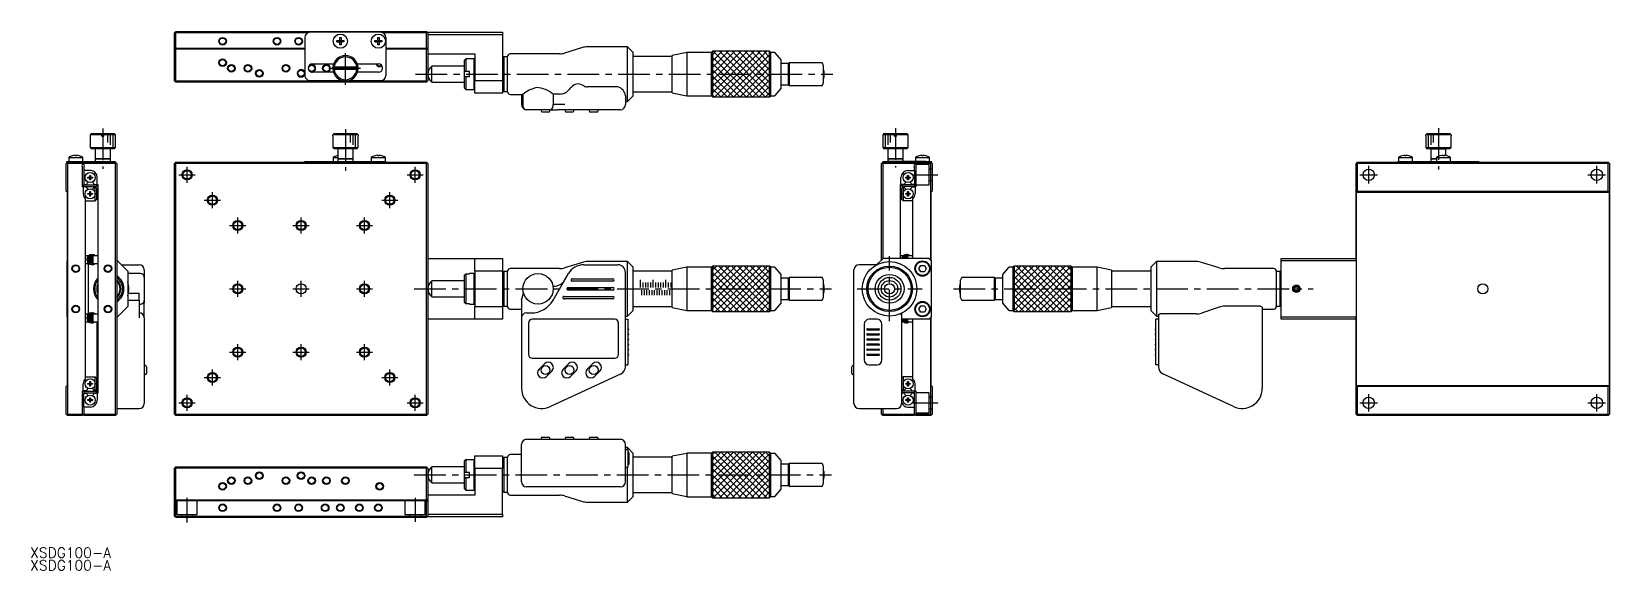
# Model space of a CAD drawing. Extents: x 15 to 638, y 13 to 226.
import ezdxf

# ---------------------------------------------------------------- set-up
doc = ezdxf.new("R2010")
doc.units = 0
doc.header["$LTSCALE"] = 10
doc.linetypes.add('CENTER', pattern=[2, 1.25, -0.25, 0.25, -0.25])
doc.linetypes.add('DASHED', pattern=[3.5, 2, -1.5])
doc.layers.get('0').update_dxf_attribs({"linetype": 'CONTINUOUS'})
doc.layers.add('CENTER', color=1, linetype='CENTER')
doc.styles.get("Standard").update_dxf_attribs({"font": 'txt.shx', "bigfont": '@extfont2.shx'})

msp = doc.modelspace()

# ---------------------------------------------------------------- texts
at = {"color": 7, "linetype": 'CONTINUOUS'}
for p in [(14.965451, 18.216667), (14.965451, 13.216667)]:
    msp.add_text('XSDG100-A', height=4, dxfattribs=at).set_placement(p)

# ---------------------------------------------------------------- linework, layer by layer
at = {"color": 7, "linetype": 'CONTINUOUS'}
for p, q in [((71.844929, 225.375), (72.094929, 225.625)), ((71.844929, 219.375), (71.844929, 225.375)), ((72.094929, 225.625), (72.344929, 225.875)), ((72.094929, 225.625), (72.344929, 225.375)), ((72.344929, 225.875), (171.344929, 225.875)), ((72.344929, 225.375), (72.344929, 219.375)), ((124.47315, 225.375), (72.344929, 225.375)), ((153.344929, 225.575), (125.344929, 225.575)), ((171.344929, 225.375), (154.216709, 225.375)), ((171.344929, 225.875), (171.594929, 225.625)), ((171.344929, 225.375), (171.594929, 225.625)), ((171.344929, 219.375), (171.344929, 225.375)), ((171.594929, 225.625), (171.844929, 225.375)), ((171.844929, 225.375), (171.844929, 225.575)), ((171.844929, 225.575), (201.344929, 225.575)), ((171.844929, 225.375), (171.844929, 219.375)), ((201.344929, 224.575), (171.844929, 224.575)), ((201.344929, 225.575), (201.344929, 224.575)), ((201.344929, 224.575), (201.344929, 206.575)), ((72.344929, 219.375), (71.844929, 219.375)), ((71.844929, 219.125), (71.844929, 219.375)), ((71.844929, 219.125), (73.244929, 219.125)), ((71.844929, 218.875), (71.844929, 219.125)), ((71.844929, 206.375), (71.844929, 218.875)), ((71.844929, 218.875), (72.344929, 218.875)), ((72.344929, 219.375), (123.344929, 219.375)), ((72.344929, 218.875), (72.344929, 206.375)), ((123.344929, 218.875), (72.344929, 218.875)), ((73.244929, 218.875), (73.244929, 219.125)), ((123.344929, 223.575), (123.344929, 208.575)), ((135.94579, 221.815), (135.94579, 222.335)), ((135.94579, 222.335), (137.084929, 222.335)), ((137.084929, 221.815), (135.94579, 221.815)), ((135.94579, 221.815), (137.015488, 221.815)), ((137.015488, 221.815), (137.015488, 222.335)), ((137.084929, 221.815), (137.015488, 221.815)), ((137.084929, 223.474139), (137.604929, 223.474139)), ((137.084929, 222.335), (137.084929, 223.474139)), ((137.084929, 222.404442), (137.604929, 222.404442)), ((137.084929, 220.675861), (137.084929, 221.815)), ((137.604929, 221.745558), (137.084929, 221.745558)), ((137.604929, 220.675861), (137.084929, 220.675861)), ((137.604929, 223.474139), (137.604929, 222.335)), ((137.604929, 222.335), (138.744069, 222.335)), ((137.604929, 221.815), (137.604929, 220.675861)), ((138.744069, 221.815), (137.604929, 221.815)), ((137.674371, 221.815), (137.604929, 221.815)), ((137.674371, 222.335), (137.674371, 221.815)), ((138.744069, 221.815), (137.674371, 221.815)), ((138.744069, 222.335), (138.744069, 221.815)), ((150.94579, 221.815), (150.94579, 222.335)), ((150.94579, 222.335), (152.084929, 222.335)), ((152.084929, 221.815), (150.94579, 221.815)), ((150.94579, 221.815), (152.015488, 221.815)), ((152.015488, 221.815), (152.015488, 222.335)), ((152.084929, 221.815), (152.015488, 221.815)), ((152.084929, 223.474139), (152.604929, 223.474139)), ((152.084929, 222.335), (152.084929, 223.474139)), ((152.084929, 222.404442), (152.604929, 222.404442)), ((152.084929, 220.675861), (152.084929, 221.815)), ((152.604929, 221.745558), (152.084929, 221.745558)), ((152.604929, 220.675861), (152.084929, 220.675861)), ((152.604929, 223.474139), (152.604929, 222.335)), ((152.604929, 222.335), (153.744069, 222.335)), ((152.604929, 221.815), (152.604929, 220.675861)), ((153.744069, 221.815), (152.604929, 221.815)), ((152.674371, 221.815), (152.604929, 221.815)), ((152.674371, 222.335), (152.674371, 221.815)), ((153.744069, 221.815), (152.674371, 221.815)), ((153.744069, 222.335), (153.744069, 221.815)), ((155.344929, 223.575), (155.344929, 208.575)), ((155.344929, 219.375), (171.344929, 219.375)), ((171.344929, 218.875), (155.344929, 218.875)), ((171.844929, 219.125), (170.444929, 219.125)), ((170.444929, 218.875), (170.444929, 219.125)), ((171.844929, 219.375), (171.344929, 219.375)), ((171.344929, 206.375), (171.344929, 218.875)), ((171.344929, 218.875), (171.844929, 218.875)), ((171.844929, 219.375), (171.844929, 219.125)), ((171.844929, 218.875), (171.844929, 219.125)), ((171.844929, 218.875), (171.844929, 206.375)), ((232.844984, 219.519461), (225.844875, 217.380539)), ((250.594929, 219.825), (234.890513, 219.825)), ((250.594929, 198.325), (250.594929, 219.825)), ((252.844929, 217.575), (250.594929, 219.825)), ((284.244929, 218.075), (283.844929, 217.675)), ((284.244929, 218.075), (284.244929, 200.075)), ((306.744929, 218.075), (284.244929, 218.075)), ((306.744929, 200.075), (306.744929, 218.075)), ((307.244929, 217.575), (306.744929, 218.075)), ((126.344929, 213.125), (134.661181, 213.125)), ((134.862742, 211.775), (134.360955, 211.775)), ((143.827116, 211.775), (134.862742, 211.775)), ((144.328904, 211.775), (143.827116, 211.775)), ((144.028678, 213.125), (152.344929, 213.125)), ((171.844929, 217.075), (190.344929, 217.075)), ((173.411953, 205.9), (173.411953, 212.25)), ((186.344929, 212.25), (173.411953, 212.25)), ((186.844929, 215.075), (186.344929, 214.575)), ((186.344929, 210.075), (186.344929, 214.575)), ((186.844929, 215.075), (186.844929, 210.075)), ((190.144929, 215.075), (186.844929, 215.075)), ((190.144929, 203.075), (190.144929, 215.075)), ((190.344929, 214.875), (190.144929, 215.075)), ((190.344929, 217.075), (190.344929, 206.575)), ((201.844929, 215.925), (201.344929, 215.425)), ((201.844929, 215.925), (201.844929, 202.225)), ((203.344929, 215.925), (201.844929, 215.925)), ((203.344929, 202.075), (203.344929, 216.075)), ((223.799346, 217.075), (204.344929, 217.075)), ((252.844929, 200.575), (252.844929, 217.575)), ((268.344929, 216.075), (252.844929, 216.075)), ((274.044929, 217.575), (268.344929, 216.467032)), ((268.344929, 201.682968), (268.344929, 216.467032)), ((274.044929, 217.675), (274.044929, 200.475)), ((283.844929, 217.675), (274.044929, 217.675)), ((283.844929, 200.475), (283.844929, 217.675)), ((307.244929, 200.575), (307.244929, 217.575)), ((308.710608, 217.575), (307.244929, 217.575)), ((311.344929, 214.775), (308.93439, 217.474805)), ((311.344929, 203.375), (311.344929, 214.775)), ((314.244929, 213.325), (311.344929, 213.325)), ((314.494929, 213.575), (314.244929, 213.325)), ((314.244929, 204.825), (314.244929, 213.325)), ((314.494929, 213.575), (314.494929, 204.575)), ((327.304725, 213.575), (314.494929, 213.575)), ((328.044929, 212.325), (327.579843, 213.394625)), ((328.044929, 205.825), (328.044929, 212.325)), ((72.094929, 206.125), (71.844929, 206.375)), ((72.344929, 206.375), (72.094929, 206.125)), ((72.344929, 205.875), (72.094929, 206.125)), ((72.344929, 206.375), (139.344929, 206.375)), ((171.344929, 205.875), (72.344929, 205.875)), ((125.344929, 206.575), (137.944929, 206.575)), ((134.591247, 209.825), (126.344929, 209.825)), ((134.360955, 210.975), (134.862742, 210.975)), ((134.360955, 210.975), (144.328904, 210.975)), ((134.862742, 210.975), (143.827116, 210.975)), ((139.344929, 206.375), (171.344929, 206.375)), ((140.744929, 206.575), (153.344929, 206.575)), ((143.827116, 210.975), (144.328904, 210.975)), ((152.344929, 209.825), (144.098612, 209.825)), ((171.594929, 206.125), (171.344929, 206.375)), ((171.594929, 206.125), (171.344929, 205.875)), ((171.844929, 206.375), (171.594929, 206.125)), ((173.411953, 205.9), (186.344929, 205.9)), ((186.344929, 208.074928), (186.344929, 210.075072)), ((186.844929, 210.075), (186.344929, 210.075)), ((186.344929, 203.575), (186.344929, 208.075)), ((186.344929, 208.075), (186.844929, 208.075)), ((188.344929, 210.075), (186.844929, 210.075)), ((186.844929, 208.075), (186.844929, 203.075)), ((186.844929, 208.075), (188.344929, 208.075)), ((188.344929, 208.075), (188.344929, 210.075)), ((190.344929, 206.575), (201.344929, 206.575)), ((190.344929, 201.575), (190.344929, 206.575)), ((201.344929, 206.575), (201.344929, 201.575)), ((327.579843, 204.755375), (328.044929, 205.825)), ((186.344929, 203.575), (186.844929, 203.075)), ((186.844929, 203.075), (190.144929, 203.075)), ((190.144929, 203.075), (190.344929, 203.275)), ((201.344929, 201.575), (190.344929, 201.575)), ((201.344929, 202.725), (201.844929, 202.225)), ((201.844929, 202.225), (203.344929, 202.225)), ((204.344929, 201.075), (209.344929, 201.075)), ((208.844929, 201.075), (208.844929, 197.025)), ((209.344929, 201.075), (209.344929, 196.525)), ((221.261009, 201.137746), (221.261009, 197.025)), ((221.550701, 201.137746), (221.261009, 201.137746)), ((223.799346, 201.223484), (221.550701, 201.137746)), ((225.880828, 201.530825), (225.844875, 201.514771)), ((226.073127, 201.628328), (225.880828, 201.530825)), ((226.262742, 201.740072), (226.073127, 201.628328)), ((226.44931, 201.865841), (226.262742, 201.740072)), ((226.632474, 202.005397), (226.44931, 201.865841)), ((226.811885, 202.158471), (226.632474, 202.005397)), ((226.987199, 202.324771), (226.811885, 202.158471)), ((227.158081, 202.50398), (226.987199, 202.324771)), ((227.324204, 202.695753), (227.158081, 202.50398)), ((233.386381, 204.40341), (232.844984, 204.68926)), ((246.844929, 204.043847), (234.890513, 204.043847)), ((249.844929, 200.512728), (249.844929, 197.025)), ((250.594929, 198.325), (252.844929, 200.575)), ((252.844929, 202.075), (268.344929, 202.075)), ((268.344929, 201.682968), (274.044929, 200.575)), ((274.044929, 200.475), (283.844929, 200.475)), ((283.844929, 200.475), (284.244929, 200.075)), ((284.244929, 200.075), (306.744929, 200.075)), ((306.744929, 200.075), (307.244929, 200.575)), ((307.244929, 200.575), (308.710608, 200.575)), ((308.93439, 200.675195), (311.344929, 203.375)), ((311.344929, 204.825), (314.244929, 204.825)), ((314.244929, 204.825), (314.494929, 204.575)), ((314.494929, 204.575), (327.304725, 204.575)), ((208.844929, 197.025), (209.344929, 197.025)), ((219.844929, 195.025), (210.844929, 195.025)), ((216.534269, 195.025), (216.534269, 194.625)), ((219.534269, 194.125), (217.034269, 194.125)), ((219.844929, 195.025), (222.994077, 195.025)), ((220.034269, 194.625), (220.034269, 195.025)), ((221.261009, 197.025), (221.550701, 197.025)), ((221.344929, 196.525), (221.344929, 197.025)), ((225.880828, 197.025), (221.550701, 197.025)), ((229.056254, 195.025), (222.994077, 195.025)), ((226.034269, 195.025), (226.034269, 194.625)), ((229.034269, 194.125), (226.534269, 194.125)), ((233.386381, 195.025), (229.056254, 195.025)), ((229.534269, 194.625), (229.534269, 195.025)), ((246.844929, 195.025), (233.386381, 195.025)), ((235.534269, 195.025), (235.534269, 194.625)), ((238.534269, 194.125), (236.034269, 194.125)), ((239.034269, 194.625), (239.034269, 195.025)), ((247.844929, 195.025), (246.844929, 195.025)), ((249.844929, 198.325), (250.594929, 198.325)), ((39.125, 185.65), (38.625, 185.15)), ((43.225, 185.15), (38.625, 185.15)), ((38.625, 185.15), (38.625, 180.15)), ((39.125, 185.65), (43.225, 185.65)), ((43.225, 185.15), (43.225, 185.65)), ((43.225, 185.65), (43.225, 185.15)), ((43.225, 184.65), (43.225, 185.15)), ((43.225, 185.15), (43.225, 184.65)), ((43.225, 184.65), (44.025, 184.65)), ((44.025, 185.65), (48.125, 185.65)), ((44.025, 185.15), (44.025, 185.65)), ((48.625, 185.15), (44.025, 185.15)), ((44.025, 184.65), (44.025, 185.15)), ((48.625, 185.15), (48.125, 185.65)), ((48.625, 180.15), (48.625, 185.15)), ((134.344929, 184.65), (134.360955, 184.65)), ((134.344929, 184.65), (134.360955, 184.65)), ((134.344929, 184.65), (134.344929, 180.15)), ((134.360955, 185.15), (134.862742, 185.65)), ((144.328904, 185.15), (134.360955, 185.15)), ((134.360955, 184.65), (134.360955, 185.15)), ((134.862742, 185.65), (143.827116, 185.65)), ((134.862742, 185.65), (143.827116, 185.65)), ((143.827116, 185.65), (144.328904, 185.15)), ((144.328904, 185.15), (144.328904, 184.65)), ((144.328904, 184.65), (144.344929, 184.65)), ((144.328904, 184.65), (144.344929, 184.65)), ((144.344929, 180.15), (144.344929, 184.65)), ((351.875, 185.65), (351.375, 185.15)), ((355.975, 185.15), (351.375, 185.15)), ((351.375, 185.15), (351.375, 180.15)), ((351.875, 185.65), (355.975, 185.65)), ((355.975, 185.65), (355.975, 185.15)), ((355.975, 185.15), (355.975, 185.65)), ((355.975, 184.65), (355.975, 185.15)), ((355.975, 185.15), (355.975, 184.65)), ((355.975, 184.65), (356.775, 184.65)), ((356.775, 185.65), (360.875, 185.65)), ((356.775, 185.15), (356.775, 185.65)), ((361.375, 185.15), (356.775, 185.15)), ((356.775, 184.65), (356.775, 185.15)), ((361.375, 185.15), (360.875, 185.65)), ((361.375, 180.15), (361.375, 185.15)), ((565.655071, 184.65), (565.671096, 184.65)), ((565.655071, 184.65), (565.655071, 180.15)), ((565.671096, 185.15), (566.172884, 185.65)), ((565.671096, 184.65), (565.671096, 185.15)), ((575.639045, 185.15), (565.671096, 185.15)), ((566.172884, 185.65), (575.137258, 185.65)), ((575.137258, 185.65), (575.639045, 185.15)), ((575.639045, 185.15), (575.639045, 184.65)), ((575.639045, 184.65), (575.655071, 184.65)), ((575.655071, 180.15), (575.655071, 184.65)), ((29.375, 174.1), (29.625, 174.35)), ((29.425, 174.35), (29.425, 174.65)), ((29.425, 174.65), (31.425, 174.65)), ((29.625, 174.35), (29.425, 174.35)), ((29.625, 174.35), (35.625, 174.35)), ((30.125, 176.192463), (35.725, 176.192463)), ((30.125, 176.192463), (30.125, 174.65)), ((31.425, 174.65), (31.675, 174.65)), ((31.525861, 176.843205), (31.522852, 176.849373)), ((31.675, 174.65), (34.175, 174.65)), ((32.665, 176.843205), (32.665, 177.036462)), ((33.185, 176.843205), (32.665, 176.843205)), ((33.185, 177.036462), (33.185, 176.843205)), ((34.175, 174.65), (46.425, 174.65)), ((34.327148, 176.849373), (34.324139, 176.843205)), ((35.625, 174.35), (36.125, 174.35)), ((35.625, 174.35), (35.625, 173.85)), ((35.725, 174.65), (35.725, 176.192463)), ((36.125, 174.35), (48.625, 174.35)), ((36.125, 173.85), (36.125, 174.35)), ((38.625, 180.15), (43.625, 180.15)), ((38.625, 180.15), (39.125, 179.65)), ((43.625, 179.65), (39.125, 179.65)), ((40.625, 179.65), (40.625, 175.65)), ((40.625, 175.65), (43.625, 175.65)), ((43.625, 175.65), (40.625, 175.65)), ((40.625, 175.65), (40.625, 174.65)), ((43.625, 180.15), (48.625, 180.15)), ((48.125, 179.65), (43.625, 179.65)), ((43.625, 175.65), (46.625, 175.65)), ((46.625, 175.65), (43.625, 175.65)), ((46.425, 174.65), (48.425, 174.65)), ((46.625, 175.65), (46.625, 179.65)), ((46.625, 174.65), (46.625, 175.65)), ((48.125, 179.65), (48.625, 180.15)), ((48.425, 174.65), (48.425, 174.35)), ((48.625, 174.35), (48.875, 174.1)), ((72.344929, 174.35), (72.094929, 174.1)), ((72.344929, 174.35), (171.344929, 174.35)), ((123.344929, 174.35), (123.344929, 174.65)), ((123.344929, 174.65), (125.344929, 174.65)), ((125.344929, 174.65), (136.094929, 174.65)), ((134.344929, 180.15), (134.844929, 179.65)), ((134.344929, 180.15), (144.344929, 180.15)), ((134.544929, 176.192463), (136.344929, 176.192463)), ((134.544929, 176.192463), (134.544929, 174.65)), ((143.844929, 179.65), (134.844929, 179.65)), ((135.94579, 176.843205), (135.942782, 176.849373)), ((135.94579, 176.843205), (135.942782, 176.849373)), ((136.094929, 174.65), (138.594929, 174.65)), ((136.344929, 179.65), (136.344929, 175.65)), ((136.344929, 175.65), (142.344929, 175.65)), ((136.344929, 175.65), (136.344929, 174.65)), ((142.344929, 175.65), (136.344929, 175.65)), ((138.594929, 174.65), (151.094929, 174.65)), ((142.344929, 175.65), (142.344929, 179.65)), ((142.344929, 174.65), (142.344929, 175.65)), ((143.844929, 179.65), (144.344929, 180.15)), ((149.544929, 176.192463), (149.544929, 174.65)), ((149.544929, 176.192463), (155.144929, 176.192463)), ((150.94579, 176.843205), (150.942782, 176.849373)), ((150.94579, 176.843205), (150.942782, 176.849373)), ((151.094929, 174.65), (153.344929, 174.65)), ((152.084929, 176.843205), (152.084929, 177.036462)), ((152.604929, 176.843205), (152.084929, 176.843205)), ((152.604929, 177.036462), (152.604929, 176.843205)), ((153.344929, 174.65), (155.344929, 174.65)), ((153.747077, 176.849373), (153.744069, 176.843205)), ((153.747077, 176.849373), (153.744069, 176.843205)), ((155.144929, 174.65), (155.144929, 176.192463)), ((155.344929, 174.65), (155.344929, 174.35)), ((171.594929, 174.1), (171.344929, 174.35)), ((351.125, 174.1), (351.375, 174.35)), ((351.375, 180.15), (361.375, 180.15)), ((351.375, 180.15), (351.875, 179.65)), ((351.375, 174.35), (363.875, 174.35)), ((351.575, 174.35), (351.575, 174.65)), ((351.575, 174.65), (353.575, 174.65)), ((360.875, 179.65), (351.875, 179.65)), ((353.375, 179.65), (353.375, 175.65)), ((353.375, 175.65), (359.375, 175.65)), ((359.375, 175.65), (353.375, 175.65)), ((353.375, 175.65), (353.375, 174.65)), ((365.825, 174.65), (353.575, 174.65)), ((359.375, 175.65), (359.375, 179.65)), ((359.375, 174.65), (359.375, 175.65)), ((360.875, 179.65), (361.375, 180.15)), ((364.375, 174.35), (363.875, 174.35)), ((363.875, 174.35), (363.875, 173.85)), ((364.275, 176.192463), (369.875, 176.192463)), ((364.275, 176.192463), (364.275, 174.65)), ((364.375, 173.85), (364.375, 174.35)), ((364.375, 174.35), (370.375, 174.35)), ((365.675861, 176.843205), (365.672852, 176.849373)), ((368.325, 174.65), (365.825, 174.65)), ((366.815, 176.843205), (366.815, 177.036462)), ((367.335, 176.843205), (366.815, 176.843205)), ((367.335, 177.036462), (367.335, 176.843205)), ((368.575, 174.65), (368.325, 174.65)), ((368.477148, 176.849373), (368.474139, 176.843205)), ((368.575, 174.65), (370.575, 174.65)), ((369.875, 174.65), (369.875, 176.192463)), ((370.575, 174.35), (370.375, 174.35)), ((370.375, 174.35), (370.625, 174.1)), ((370.575, 174.65), (370.575, 174.35)), ((538.655071, 174.35), (538.405071, 174.1)), ((538.655071, 174.35), (555.783291, 174.35)), ((554.655071, 174.35), (554.655071, 174.65)), ((554.655071, 174.65), (556.655071, 174.65)), ((554.855071, 176.192463), (557.655071, 176.192463)), ((554.855071, 176.192463), (554.855071, 174.65)), ((556.655071, 174.35), (555.783291, 174.35)), ((556.255931, 176.843205), (556.252923, 176.849373)), ((556.655071, 174.65), (558.905071, 174.65)), ((584.655071, 174.35), (556.655071, 174.35)), ((557.395071, 176.843205), (557.395071, 177.036462)), ((557.915071, 176.843205), (557.395071, 176.843205)), ((557.655071, 176.192463), (560.455071, 176.192463)), ((557.915071, 177.036462), (557.915071, 176.843205)), ((558.905071, 174.65), (571.405071, 174.65)), ((559.057218, 176.849373), (559.05421, 176.843205)), ((560.455071, 174.65), (560.455071, 176.192463)), ((565.655071, 180.15), (575.655071, 180.15)), ((565.655071, 180.15), (566.155071, 179.65)), ((567.655071, 179.65), (566.155071, 179.65)), ((575.155071, 179.65), (566.155071, 179.65)), ((573.655071, 179.65), (567.655071, 179.65)), ((567.655071, 179.65), (573.655071, 179.65)), ((567.655071, 179.65), (567.655071, 175.65)), ((567.655071, 175.65), (569.855071, 175.65)), ((569.855071, 175.65), (567.655071, 175.65)), ((567.655071, 175.65), (567.655071, 174.65)), ((569.855071, 176.192463), (572.655071, 176.192463)), ((569.855071, 176.192463), (569.855071, 174.65)), ((571.255931, 176.843205), (571.252923, 176.849373)), ((571.405071, 174.65), (573.905071, 174.65)), ((572.395071, 176.843205), (572.395071, 177.036462)), ((572.915071, 176.843205), (572.395071, 176.843205)), ((572.655071, 176.192463), (575.455071, 176.192463)), ((572.915071, 177.036462), (572.915071, 176.843205)), ((575.155071, 179.65), (573.655071, 179.65)), ((573.655071, 176.942075), (573.655071, 179.65)), ((573.905071, 174.65), (584.655071, 174.65)), ((574.057218, 176.849373), (574.05421, 176.843205)), ((575.155071, 179.65), (575.655071, 180.15)), ((575.455071, 174.65), (575.455071, 176.192463)), ((584.655071, 174.65), (586.655071, 174.65)), ((585.52685, 174.35), (584.655071, 174.35)), ((585.52685, 174.35), (637.655071, 174.35)), ((586.655071, 174.65), (586.655071, 174.35)), ((637.905071, 174.1), (637.655071, 174.35)), ((29.375, 174.1), (29.125, 173.85)), ((29.125, 162.85), (29.125, 173.85)), ((29.625, 173.85), (29.375, 174.1)), ((29.625, 173.85), (29.625, 74.85)), ((35.625, 173.85), (29.625, 173.85)), ((35.625, 173.511438), (35.625, 173.85)), ((35.625, 164.55), (35.625, 172.188562)), ((36.125, 173.85), (36.125, 173.45)), ((48.625, 173.85), (36.125, 173.85)), ((36.125, 172.25), (36.125, 171)), ((38.675, 171), (36.125, 171)), ((36.125, 171), (36.125, 165.55)), ((37.738639, 168.43), (38.445, 168.43)), ((37.738639, 168.07), (37.738639, 168.43)), ((38.445, 169.136361), (38.805, 169.136361)), ((38.445, 168.43), (38.445, 169.136361)), ((38.455372, 168.419628), (38.445, 168.43)), ((38.455372, 168.080372), (38.455372, 168.419628)), ((38.455372, 168.419628), (38.794628, 168.419628)), ((38.794628, 168.419628), (38.805, 168.43)), ((38.794628, 168.419628), (38.794628, 168.080372)), ((38.805, 169.136361), (38.805, 168.43)), ((38.805, 169.136361), (38.805, 168.43)), ((38.805, 168.43), (39.511361, 168.43)), ((39.511361, 168.43), (39.511361, 168.07)), ((41.425, 165.55), (41.425, 168.25)), ((48.875, 174.1), (48.625, 173.85)), ((48.625, 74.85), (48.625, 173.85)), ((49.125, 173.85), (48.875, 174.1)), ((49.125, 173.85), (49.125, 74.85)), ((72.094929, 174.1), (71.844929, 173.85)), ((71.844929, 74.85), (71.844929, 173.85)), ((72.344929, 173.85), (72.094929, 174.1)), ((171.344929, 173.85), (72.344929, 173.85)), ((72.344929, 173.85), (72.344929, 74.85)), ((171.594929, 174.1), (171.344929, 173.85)), ((171.344929, 74.85), (171.344929, 173.85)), ((171.844929, 173.85), (171.594929, 174.1)), ((171.844929, 173.85), (171.844929, 74.85)), ((351.125, 174.1), (350.875, 173.85)), ((350.875, 135.65), (350.875, 173.85)), ((351.375, 173.85), (351.125, 174.1)), ((363.875, 173.85), (351.375, 173.85)), ((351.375, 173.85), (351.375, 136.15)), ((358.575, 165.55), (358.575, 168.25)), ((360.488639, 168.07), (360.488639, 168.43)), ((360.488639, 168.43), (361.195, 168.43)), ((361.195, 169.136361), (361.555, 169.136361)), ((361.195, 168.43), (361.195, 169.136361)), ((361.195, 169.136361), (361.195, 168.43)), ((361.205372, 168.419628), (361.195, 168.43)), ((361.205372, 168.419628), (361.544628, 168.419628)), ((361.205372, 168.080372), (361.205372, 168.419628)), ((361.325, 171), (363.875, 171)), ((361.544628, 168.419628), (361.555, 168.43)), ((361.544628, 168.419628), (361.544628, 168.080372)), ((361.555, 169.136361), (361.555, 168.43)), ((361.555, 168.43), (362.261361, 168.43)), ((362.261361, 168.43), (362.261361, 168.07)), ((363.875, 173.45), (363.875, 173.85)), ((363.875, 171), (363.875, 172.25)), ((363.875, 171), (363.875, 165.55)), ((364.375, 173.85), (364.375, 173.511438)), ((370.375, 173.85), (364.375, 173.85)), ((364.375, 172.188562), (364.375, 164.55)), ((370.625, 174.1), (370.375, 173.85)), ((370.375, 135.55), (370.375, 173.85)), ((370.875, 173.85), (370.625, 174.1)), ((370.875, 173.85), (370.875, 162.85)), ((538.405071, 174.1), (538.155071, 173.85)), ((538.155071, 135.55), (538.155071, 173.85)), ((538.655071, 173.85), (538.405071, 174.1)), ((538.655071, 173.85), (538.655071, 162.85)), ((637.655071, 173.85), (538.655071, 173.85)), ((637.905071, 174.1), (637.655071, 173.85)), ((637.655071, 162.85), (637.655071, 173.85)), ((638.155071, 173.85), (637.905071, 174.1)), ((638.155071, 173.85), (638.155071, 74.85)), ((29.125, 162.85), (29.475, 162.5)), ((29.475, 162.5), (29.475, 86.2)), ((35.875, 164.55), (35.625, 164.55)), ((35.875, 164.55), (35.875, 161.85)), ((37.080588, 164.55), (35.875, 164.55)), ((36.125, 165.55), (37.080588, 165.55)), ((36.125, 164.75), (36.125, 165.35)), ((36.125, 165.35), (41.125, 165.35)), ((36.125, 164.75), (41.125, 164.75)), ((37.080588, 165.55), (37.250185, 165.84375)), ((37.250185, 164.25625), (37.080588, 164.55)), ((38.445, 168.07), (37.738639, 168.07)), ((37.738639, 162.03), (38.445, 162.03)), ((37.738639, 161.67), (37.738639, 162.03)), ((38.455372, 168.080372), (38.445, 168.07)), ((38.445, 167.363639), (38.445, 168.07)), ((38.805, 167.363639), (38.445, 167.363639)), ((38.445, 162.736361), (38.805, 162.736361)), ((38.445, 162.03), (38.445, 162.736361)), ((38.455372, 162.019628), (38.445, 162.03)), ((38.794628, 168.080372), (38.455372, 168.080372)), ((38.455372, 161.680372), (38.455372, 162.019628)), ((38.455372, 162.019628), (38.794628, 162.019628)), ((38.794628, 168.080372), (38.805, 168.07)), ((38.794628, 162.019628), (38.805, 162.03)), ((38.794628, 162.019628), (38.794628, 161.680372)), ((38.805, 168.07), (38.805, 167.363639)), ((39.511361, 168.07), (38.805, 168.07)), ((38.805, 167.363639), (38.805, 168.07)), ((38.805, 162.736361), (38.805, 162.03)), ((38.805, 162.736361), (38.805, 162.03)), ((38.805, 162.03), (39.511361, 162.03)), ((39.511361, 162.03), (39.511361, 161.67)), ((39.999815, 165.84375), (40.169412, 165.55)), ((40.169412, 164.55), (39.999815, 164.25625)), ((40.169412, 165.55), (41.425, 165.55)), ((40.625, 164.55), (40.169412, 164.55)), ((40.625, 161.85), (40.625, 164.55)), ((40.625, 164.55), (41.125, 164.05)), ((41.125, 165.35), (41.125, 164.75)), ((41.125, 164.05), (41.125, 159.55)), ((41.425, 165.55), (41.625, 165.55)), ((41.625, 165.55), (41.625, 83.15)), ((358.375, 165.55), (358.575, 165.55)), ((358.375, 136.35), (358.375, 165.55)), ((359.830588, 165.55), (358.575, 165.55)), ((358.875, 164.75), (358.875, 165.35)), ((363.875, 165.35), (358.875, 165.35)), ((363.875, 164.75), (358.875, 164.75)), ((358.875, 164.05), (359.375, 164.55)), ((358.875, 159.55), (358.875, 164.05)), ((359.375, 164.55), (359.375, 161.85)), ((359.375, 164.55), (359.830588, 164.55)), ((360.000185, 165.84375), (359.830588, 165.55)), ((359.830588, 164.55), (360.000185, 164.25625)), ((361.195, 168.07), (360.488639, 168.07)), ((360.488639, 161.67), (360.488639, 162.03)), ((360.488639, 162.03), (361.195, 162.03)), ((361.205372, 168.080372), (361.195, 168.07)), ((361.195, 167.363639), (361.195, 168.07)), ((361.195, 167.363639), (361.195, 168.07)), ((361.555, 167.363639), (361.195, 167.363639)), ((361.195, 162.736361), (361.555, 162.736361)), ((361.195, 162.03), (361.195, 162.736361)), ((361.195, 162.736361), (361.195, 162.03)), ((361.205372, 162.019628), (361.195, 162.03)), ((361.544628, 168.080372), (361.205372, 168.080372)), ((361.205372, 162.019628), (361.544628, 162.019628)), ((361.205372, 161.680372), (361.205372, 162.019628)), ((361.544628, 168.080372), (361.555, 168.07)), ((361.544628, 162.019628), (361.555, 162.03)), ((361.544628, 162.019628), (361.544628, 161.680372)), ((361.555, 168.07), (361.555, 167.363639)), ((362.261361, 168.07), (361.555, 168.07)), ((361.555, 162.736361), (361.555, 162.03)), ((361.555, 162.03), (362.261361, 162.03)), ((362.261361, 162.03), (362.261361, 161.67)), ((362.919412, 165.55), (362.749815, 165.84375)), ((362.749815, 164.25625), (362.919412, 164.55)), ((363.875, 165.55), (362.919412, 165.55)), ((362.919412, 164.55), (364.125, 164.55)), ((363.875, 165.35), (363.875, 164.75)), ((364.125, 164.55), (364.125, 161.85)), ((364.375, 164.55), (364.125, 164.55)), ((370.525, 162.5), (370.875, 162.85)), ((370.525, 135.4), (370.525, 162.5)), ((538.305071, 162.5), (538.655071, 162.85)), ((538.305071, 86.2), (538.305071, 162.5)), ((538.305071, 162.5), (638.005071, 162.5)), ((538.655071, 162.85), (637.655071, 162.85)), ((637.655071, 162.85), (638.005071, 162.5)), ((638.005071, 162.5), (638.005071, 86.2)), ((36.825, 88.929062), (36.825, 159.770938)), ((36.825, 159.05), (40.625, 159.05)), ((38.445, 161.67), (37.738639, 161.67)), ((38.455372, 161.680372), (38.445, 161.67)), ((38.445, 160.963639), (38.445, 161.67)), ((38.805, 160.963639), (38.445, 160.963639)), ((38.794628, 161.680372), (38.455372, 161.680372)), ((38.794628, 161.680372), (38.805, 161.67)), ((38.805, 161.67), (38.805, 160.963639)), ((39.511361, 161.67), (38.805, 161.67)), ((38.805, 160.963639), (38.805, 161.67)), ((40.625, 159.05), (40.625, 161.85)), ((41.125, 159.55), (40.625, 159.05)), ((359.375, 159.05), (358.875, 159.55)), ((359.375, 161.85), (359.375, 159.05)), ((363.175, 159.05), (359.375, 159.05)), ((361.195, 161.67), (360.488639, 161.67)), ((361.205372, 161.680372), (361.195, 161.67)), ((361.195, 160.963639), (361.195, 161.67)), ((361.195, 160.963639), (361.195, 161.67)), ((361.555, 160.963639), (361.195, 160.963639)), ((361.544628, 161.680372), (361.205372, 161.680372)), ((361.544628, 161.680372), (361.555, 161.67)), ((361.555, 161.67), (361.555, 160.963639)), ((362.261361, 161.67), (361.555, 161.67)), ((363.175, 159.770938), (363.175, 136.35)), ((37.893488, 137.35), (36.825, 137.35)), ((37.625, 136.766515), (38.125, 137.295683)), ((38.125, 137.35), (38.125, 137.295683)), ((38.625, 137.35), (38.125, 137.35)), ((38.125, 137.295683), (38.125, 134.404317)), ((38.624825, 137.305309), (39.03476, 137.425193)), ((38.625, 134.35), (38.625, 137.35)), ((38.825, 137.35), (38.736564, 137.35)), ((38.825, 136.85), (38.825, 137.35)), ((39.034816, 137.666084), (39.034816, 134.116084)), ((39.961311, 137.763382), (39.279198, 137.890229)), ((39.480104, 137.73469), (39.474733, 137.732424)), ((39.513597, 137.747694), (39.480104, 137.73469)), ((39.484816, 134.116084), (39.484816, 137.666084)), ((39.484816, 137.065221), (39.624959, 137.305542)), ((39.54769, 137.759011), (39.513597, 137.747694)), ((39.5823, 137.768616), (39.54769, 137.759011)), ((39.617342, 137.776483), (39.5823, 137.768616)), ((39.652729, 137.782595), (39.617342, 137.776483)), ((39.625, 137.35), (39.625, 134.35)), ((41.625, 137.35), (39.625, 137.35)), ((39.688375, 137.786937), (39.652729, 137.782595)), ((39.72419, 137.789496), (39.688375, 137.786937)), ((39.760089, 137.790268), (39.72419, 137.789496)), ((39.795982, 137.78925), (39.760089, 137.790268)), ((39.831781, 137.786445), (39.795982, 137.78925)), ((39.867398, 137.781859), (39.831781, 137.786445)), ((39.902745, 137.775504), (39.867398, 137.781859)), ((39.893643, 137.359397), (39.888253, 137.35)), ((39.899403, 137.369881), (39.893643, 137.359397)), ((40.046883, 137.729112), (39.899063, 137.349983)), ((39.905495, 137.381383), (39.899403, 137.369881)), ((39.937736, 137.767394), (39.902745, 137.775504)), ((39.91188, 137.393829), (39.905495, 137.381383)), ((39.918516, 137.407137), (39.91188, 137.393829)), ((39.92536, 137.42122), (39.918516, 137.407137)), ((39.932367, 137.435987), (39.92536, 137.42122)), ((39.939492, 137.451342), (39.932367, 137.435987)), ((39.972283, 137.75755), (39.937736, 137.767394)), ((39.946688, 137.467185), (39.939492, 137.451342)), ((39.953909, 137.483412), (39.946688, 137.467185)), ((39.961107, 137.499918), (39.953909, 137.483412)), ((39.968236, 137.516596), (39.961107, 137.499918)), ((40.04552, 137.729692), (39.961311, 137.763382)), ((39.975248, 137.533336), (39.968236, 137.516596)), ((40.006302, 137.745995), (39.972283, 137.75755)), ((39.982099, 137.550029), (39.975248, 137.533336)), ((39.988744, 137.566568), (39.982099, 137.550029)), ((39.99514, 137.582844), (39.988744, 137.566568)), ((40.001244, 137.598751), (39.99514, 137.582844)), ((40.007017, 137.614185), (40.001244, 137.598751)), ((40.037964, 137.733498), (40.006302, 137.745995)), ((40.012422, 137.629047), (40.007017, 137.614185)), ((40.017423, 137.643239), (40.012422, 137.629047)), ((40.021988, 137.656668), (40.017423, 137.643239)), ((40.026087, 137.669248), (40.021988, 137.656668)), ((40.029693, 137.680897), (40.026087, 137.669248)), ((40.032783, 137.691538), (40.029693, 137.680897)), ((40.035336, 137.701102), (40.032783, 137.691538)), ((40.037337, 137.709527), (40.035336, 137.701102)), ((40.037259, 137.733645), (40.038719, 137.732925)), ((40.038771, 137.716759), (40.037337, 137.709527)), ((40.626531, 137.350224), (40.037719, 137.73301)), ((40.038719, 137.732925), (40.039604, 137.730858)), ((40.03963, 137.722749), (40.038771, 137.716759)), ((40.039604, 137.730858), (40.039909, 137.727459)), ((40.039909, 137.727459), (40.03963, 137.722749)), ((40.119592, 137.696219), (40.04552, 137.729692)), ((359.373112, 137.35), (358.375, 137.35)), ((359.175, 136.766515), (359.675, 137.295683)), ((359.373355, 137.35), (359.373205, 137.35)), ((359.675, 137.35), (359.675, 137.295683)), ((360.175, 137.35), (359.675, 137.35)), ((359.675, 137.295683), (359.675, 136.35)), ((360.014129, 137.753161), (359.962036, 137.733498)), ((360.175, 136.35), (360.175, 137.35)), ((360.178666, 137.33266), (360.189746, 137.335101)), ((360.189746, 137.335101), (360.203197, 137.337419)), ((360.203197, 137.337419), (360.216751, 137.339055)), ((360.216751, 137.339055), (360.230371, 137.340006)), ((360.230371, 137.340006), (360.244024, 137.340267)), ((360.244024, 137.340267), (360.257674, 137.339839)), ((360.257674, 137.339839), (360.271286, 137.338723)), ((360.271286, 137.338723), (360.284825, 137.33692)), ((360.284825, 137.33692), (360.298255, 137.334437)), ((360.298255, 137.334437), (360.311543, 137.33128)), ((360.311543, 137.33128), (360.324654, 137.327458)), ((360.324654, 137.327458), (360.337554, 137.32298)), ((360.337554, 137.32298), (360.350212, 137.31786)), ((360.350212, 137.31786), (360.362594, 137.312112)), ((360.362594, 137.312112), (360.37467, 137.30575)), ((360.37467, 137.30575), (360.38641, 137.298792)), ((360.375, 136.85), (360.375, 137.306017)), ((360.38641, 137.298792), (360.397784, 137.291256)), ((360.397784, 137.291256), (360.408765, 137.283164)), ((360.408765, 137.283164), (360.419326, 137.274535)), ((360.419326, 137.274535), (360.429441, 137.265393)), ((360.429441, 137.265393), (360.439086, 137.255761)), ((360.439086, 137.255761), (360.448239, 137.245664)), ((360.448239, 137.245664), (360.456876, 137.235129)), ((360.456876, 137.235129), (360.464979, 137.224181)), ((360.464979, 137.224181), (360.472529, 137.212849)), ((360.472529, 137.212849), (360.479507, 137.20116)), ((360.479507, 137.20116), (360.485899, 137.189145)), ((360.485899, 137.189145), (360.49169, 137.176832)), ((360.49169, 137.176832), (360.496866, 137.164251)), ((360.496866, 137.164251), (360.501417, 137.151434)), ((360.501417, 137.151434), (360.505331, 137.138412)), ((360.505331, 137.138412), (360.508601, 137.125215)), ((360.508601, 137.125215), (360.511219, 137.111877)), ((360.511219, 137.111877), (360.51318, 137.098428)), ((360.51318, 137.098428), (360.51448, 137.084901)), ((360.51448, 137.084901), (360.515115, 137.071328)), ((360.515115, 137.071328), (360.515184, 137.065221)), ((360.515184, 137.666084), (360.515184, 136.35)), ((360.965184, 136.35), (360.965184, 137.666084)), ((360.965249, 137.424879), (361.264016, 137.350408)), ((361.175, 137.35), (361.175, 136.35)), ((361.175, 137.35), (361.175, 136.85)), ((363.175, 137.35), (361.175, 137.35)), ((29.475, 135.4), (29.425, 135.35)), ((29.425, 135.35), (29.425, 113.35)), ((36.825, 134.35), (37.987118, 134.35)), ((37.625, 134.933485), (37.625, 136.766515)), ((38.125, 134.404317), (37.625, 134.933485)), ((37.925, 114.379697), (37.925, 134.35)), ((38.125, 134.404317), (38.125, 134.35)), ((38.125, 134.35), (38.625, 134.35)), ((39.034751, 134.35729), (38.624871, 134.476509)), ((39.034816, 136.85), (38.625, 136.85)), ((38.625, 134.85), (39.034816, 134.85)), ((38.825, 134.403188), (38.825, 134.85)), ((39.625, 136.85), (39.484816, 136.85)), ((39.484816, 134.85), (39.625, 134.85)), ((39.624995, 134.476607), (39.484816, 134.716948)), ((39.625103, 134.384345), (39.484883, 134.356971)), ((39.625, 134.35), (41.625, 134.35)), ((39.984415, 134.028523), (39.985371, 134.028841)), ((39.985371, 134.028841), (39.987998, 134.029722)), ((39.987998, 134.029722), (39.989236, 134.030141)), ((39.989236, 134.030141), (39.990972, 134.030732)), ((39.990972, 134.030732), (39.99275, 134.031344)), ((39.99275, 134.031344), (39.994134, 134.031823)), ((39.994134, 134.031823), (39.995426, 134.032273)), ((39.995426, 134.032273), (39.996895, 134.032789)), ((39.996895, 134.032789), (39.998133, 134.033226)), ((39.998133, 134.033226), (39.999875, 134.033845)), ((39.999875, 134.033845), (40.001282, 134.034349)), ((40.001282, 134.034349), (40.0027, 134.03486)), ((40.0027, 134.03486), (40.003964, 134.035319)), ((40.003964, 134.035319), (40.037964, 134.048671)), ((40.037259, 134.048524), (40.037056, 134.049009)), ((40.037964, 134.048671), (40.037259, 134.048524)), ((53.425, 131.35), (49.125, 135.65)), ((50.925, 133.85), (57.975, 133.85)), ((53.425, 131.35), (53.425, 117.35)), ((59.975, 131.85), (59.975, 129.35)), ((171.844929, 136.35), (190.344929, 136.35)), ((190.344929, 136.35), (201.344929, 136.35)), ((190.344929, 131.35), (190.344929, 136.35)), ((201.344929, 131.35), (190.344929, 131.35)), ((190.344929, 131.35), (190.344929, 117.35)), ((201.344929, 136.35), (201.344929, 131.35)), ((201.344929, 131.35), (201.344929, 117.35)), ((201.844929, 131.2), (201.344929, 130.7)), ((201.844929, 131.2), (201.844929, 117.5)), ((203.344929, 131.2), (201.844929, 131.2)), ((203.344929, 117.35), (203.344929, 131.35)), ((223.799346, 132.35), (204.344929, 132.35)), ((232.844984, 134.794461), (225.844875, 132.655539)), ((233.386381, 133.85), (246.844929, 133.85)), ((250.594929, 135.1), (234.890513, 135.1)), ((249.844929, 93.57234), (249.844929, 130.85)), ((250.594929, 113.6), (250.594929, 135.1)), ((252.844929, 132.85), (250.594929, 135.1)), ((252.844929, 115.85), (252.844929, 132.85)), ((268.344929, 131.35), (252.844929, 131.35)), ((274.044929, 132.85), (268.344929, 131.742032)), ((268.344929, 116.957968), (268.344929, 131.742032)), ((274.044929, 132.95), (274.044929, 115.75)), ((283.844929, 132.95), (274.044929, 132.95)), ((284.244929, 133.35), (283.844929, 132.95)), ((283.844929, 115.75), (283.844929, 132.95)), ((284.244929, 133.35), (284.244929, 115.35)), ((306.744929, 133.35), (284.244929, 133.35)), ((306.744929, 115.35), (306.744929, 133.35)), ((307.244929, 132.85), (306.744929, 133.35)), ((307.244929, 115.85), (307.244929, 132.85)), ((308.710608, 132.85), (307.244929, 132.85)), ((311.344929, 130.05), (308.93439, 132.749805)), ((340.025, 130.85), (340.025, 131.85)), ((340.025, 93.57234), (340.025, 130.85)), ((349.043847, 133.85), (342.025, 133.85)), ((351.575, 136.35), (349.109458, 133.884458)), ((369.575, 136.35), (351.575, 136.35)), ((359.175, 136.35), (359.175, 136.766515)), ((359.175, 136.766515), (359.175, 136.35)), ((360.515184, 136.85), (360.175, 136.85)), ((361.175, 136.85), (360.965184, 136.85)), ((361.175, 136.85), (361.175, 136.35)), ((361.175, 136.85), (361.175, 136.35)), ((365.631624, 132.35), (366.353312, 133.6)), ((366.353312, 131.1), (365.631624, 132.35)), ((366.353312, 133.6), (367.796688, 133.6)), ((367.796688, 131.1), (366.353312, 131.1)), ((367.796688, 133.6), (368.518376, 132.35)), ((368.518376, 132.35), (367.796688, 131.1)), ((370.575, 135.35), (369.575, 136.35)), ((370.575, 113.35), (370.575, 135.35)), ((401.06561, 132.749805), (398.655071, 130.05)), ((402.755071, 132.85), (401.289392, 132.85)), ((403.255071, 133.35), (402.755071, 132.85)), ((402.755071, 132.85), (402.755071, 115.85)), ((403.255071, 133.35), (403.255071, 124.35)), ((425.755071, 133.35), (403.255071, 133.35)), ((425.755071, 124.35), (425.755071, 133.35)), ((426.155071, 132.95), (425.755071, 133.35)), ((426.155071, 132.95), (426.155071, 124.35)), ((435.955071, 132.95), (426.155071, 132.95)), ((435.955071, 124.35), (435.955071, 132.95)), ((441.655071, 131.742032), (435.955071, 132.85)), ((441.655071, 131.742032), (441.655071, 124.35)), ((457.155071, 131.35), (441.655071, 131.35)), ((459.405071, 135.1), (457.155071, 132.85)), ((457.155071, 132.85), (457.155071, 124.35)), ((459.405071, 135.1), (459.405071, 124.35)), ((475.109487, 135.1), (459.405071, 135.1)), ((484.155125, 132.655539), (477.155016, 134.794461)), ((505.655071, 132.35), (486.200654, 132.35)), ((506.655071, 131.35), (506.655071, 124.35)), ((508.155071, 131.2), (506.655071, 131.2)), ((508.155071, 124.35), (508.155071, 131.2)), ((508.655071, 130.7), (508.155071, 131.2)), ((508.655071, 136.35), (538.155071, 136.35)), ((508.655071, 135.35), (508.655071, 136.35)), ((538.155071, 135.35), (508.655071, 135.35)), ((508.655071, 113.35), (508.655071, 135.35)), ((538.155071, 135.55), (538.155071, 135.35)), ((538.155071, 135.35), (538.155071, 113.35)), ((58.475, 130.35), (53.425, 130.35)), ((59.975, 129.35), (59.975, 128.85)), ((59.975, 128.85), (59.975, 124.35)), ((173.411953, 121.175), (173.411953, 127.525)), ((186.344929, 127.525), (173.411953, 127.525)), ((186.344929, 129.758327), (186.844929, 130.26608)), ((186.344929, 118.941673), (186.344929, 129.758327)), ((186.344929, 128.993559), (186.344929, 129.758327)), ((186.844929, 130.26608), (186.844929, 118.43392)), ((186.844929, 130.26608), (188.344929, 130.26608)), ((188.344929, 130.26608), (188.344929, 130.35)), ((188.344929, 130.26608), (188.344929, 130.35)), ((190.144929, 130.35), (188.344929, 130.35)), ((190.344929, 130.15), (190.144929, 130.35)), ((190.144929, 118.35), (190.144929, 130.35)), ((221.261009, 125.35), (221.550701, 125.35)), ((221.262026, 119.85), (225.880828, 127.85)), ((225.880828, 127.85), (227.324204, 130.35)), ((227.264542, 124.85), (244.844929, 124.85)), ((228.896618, 128.35), (244.844929, 128.35)), ((244.844929, 127.35), (228.896618, 127.35)), ((311.344929, 118.65), (311.344929, 130.05)), ((314.244929, 128.6), (311.344929, 128.6)), ((314.494929, 128.85), (314.244929, 128.6)), ((314.244929, 120.1), (314.244929, 128.6)), ((314.494929, 128.85), (314.494929, 119.85)), ((327.304725, 128.85), (314.494929, 128.85)), ((328.044929, 127.6), (327.579843, 128.669625)), ((328.044929, 121.1), (328.044929, 127.6)), ((382.420157, 128.669625), (381.955071, 127.6)), ((381.955071, 127.6), (381.955071, 124.35)), ((395.505071, 128.85), (382.695275, 128.85)), ((395.505071, 124.35), (395.505071, 128.85)), ((395.755071, 128.6), (395.505071, 128.85)), ((395.755071, 128.6), (395.755071, 124.35)), ((398.655071, 128.6), (395.755071, 128.6)), ((398.655071, 130.05), (398.655071, 124.35)), ((513.789045, 124.35), (514.222058, 125.1)), ((514.222058, 125.1), (515.088083, 125.1)), ((515.088083, 125.1), (515.521096, 124.35)), ((53.425, 119.85), (57.975, 119.85)), ((53.740593, 122.642224), (57.975, 122.642224)), ((57.975, 119.85), (57.975, 122.642224)), ((57.975, 119.85), (57.975, 112.85)), ((57.975, 118.35), (58.475, 118.35)), ((59.975, 124.35), (59.975, 119.85)), ((59.975, 119.85), (59.975, 118.85)), ((59.975, 112.85), (59.975, 118.85)), ((173.411953, 121.175), (186.344929, 121.175)), ((186.344929, 118.941673), (186.344929, 119.706441)), ((186.844929, 118.43392), (186.344929, 118.941673)), ((188.344929, 118.43392), (186.844929, 118.43392)), ((188.344929, 118.35), (188.344929, 118.43392)), ((188.344929, 118.35), (188.344929, 118.43392)), ((188.344929, 118.35), (190.144929, 118.35)), ((190.144929, 118.35), (190.344929, 118.55)), ((208.844929, 119.85), (209.593104, 122.642224)), ((208.844929, 119.85), (208.844929, 112.85)), ((225.632465, 121.35), (244.844929, 121.35)), ((244.844929, 120.35), (225.632465, 120.35)), ((244.844929, 123.85), (227.264542, 123.85)), ((308.93439, 115.950195), (311.344929, 118.65)), ((311.344929, 120.1), (314.244929, 120.1)), ((314.244929, 120.1), (314.494929, 119.85)), ((314.494929, 119.85), (327.304725, 119.85)), ((327.579843, 120.030375), (328.044929, 121.1)), ((381.955071, 124.35), (381.955071, 121.1)), ((381.955071, 121.1), (382.420157, 120.030375)), ((382.695275, 119.85), (395.505071, 119.85)), ((395.505071, 119.85), (395.505071, 124.35)), ((395.505071, 119.85), (395.755071, 120.1)), ((395.755071, 124.35), (395.755071, 120.1)), ((395.755071, 120.1), (398.655071, 120.1)), ((398.655071, 124.35), (398.655071, 118.65)), ((398.655071, 118.65), (401.06561, 115.950195)), ((403.255071, 124.35), (403.255071, 115.35)), ((425.755071, 115.35), (425.755071, 124.35)), ((426.155071, 124.35), (426.155071, 115.75)), ((435.955071, 115.75), (435.955071, 124.35)), ((441.655071, 124.35), (441.655071, 116.957968)), ((457.155071, 124.35), (457.155071, 115.85)), ((459.405071, 124.35), (459.405071, 113.6)), ((506.655071, 124.35), (506.655071, 117.35)), ((508.155071, 117.5), (508.155071, 124.35)), ((514.222058, 123.6), (513.789045, 124.35)), ((515.088083, 123.6), (514.222058, 123.6)), ((515.521096, 124.35), (515.088083, 123.6)), ((29.425, 113.35), (29.475, 113.3)), ((37.893488, 114.35), (36.825, 114.35)), ((37.625, 113.766515), (38.125, 114.295683)), ((37.625, 111.933485), (37.625, 113.766515)), ((37.925, 114.379531), (37.925, 114.379658)), ((38.125, 114.35), (38.125, 114.295683)), ((38.625, 114.35), (38.125, 114.35)), ((38.125, 114.295683), (38.125, 111.404317)), ((38.624825, 114.305309), (39.03476, 114.425193)), ((38.625, 111.35), (38.625, 114.35)), ((39.034816, 113.85), (38.625, 113.85)), ((38.825, 114.35), (38.736564, 114.35)), ((38.825, 113.85), (38.825, 114.35)), ((39.034816, 114.666084), (39.034816, 111.116084)), ((39.961311, 114.763382), (39.279198, 114.890229)), ((39.480104, 114.73469), (39.474733, 114.732424)), ((39.513597, 114.747694), (39.480104, 114.73469)), ((39.484816, 111.116084), (39.484816, 114.666084)), ((39.484816, 114.065221), (39.624959, 114.305542)), ((39.625, 113.85), (39.484816, 113.85)), ((39.54769, 114.759011), (39.513597, 114.747694)), ((39.5823, 114.768616), (39.54769, 114.759011)), ((39.617342, 114.776483), (39.5823, 114.768616)), ((39.652729, 114.782595), (39.617342, 114.776483)), ((39.625, 114.35), (39.625, 111.35)), ((41.625, 114.35), (39.625, 114.35)), ((39.688375, 114.786937), (39.652729, 114.782595)), ((39.72419, 114.789496), (39.688375, 114.786937)), ((39.760089, 114.790268), (39.72419, 114.789496)), ((39.795982, 114.78925), (39.760089, 114.790268)), ((39.831781, 114.786445), (39.795982, 114.78925)), ((39.867398, 114.781859), (39.831781, 114.786445)), ((39.902745, 114.775504), (39.867398, 114.781859)), ((39.893643, 114.359397), (39.888253, 114.35)), ((39.899403, 114.369881), (39.893643, 114.359397)), ((40.047583, 114.727981), (39.899063, 114.349983)), ((39.905495, 114.381383), (39.899403, 114.369881)), ((39.937736, 114.767394), (39.902745, 114.775504)), ((39.91188, 114.393829), (39.905495, 114.381383)), ((39.918516, 114.407137), (39.91188, 114.393829)), ((39.92536, 114.42122), (39.918516, 114.407137)), ((39.932367, 114.435987), (39.92536, 114.42122)), ((39.939492, 114.451342), (39.932367, 114.435987)), ((39.972283, 114.75755), (39.937736, 114.767394)), ((39.946688, 114.467185), (39.939492, 114.451342)), ((39.953909, 114.483412), (39.946688, 114.467185)), ((39.961107, 114.499918), (39.953909, 114.483412)), ((39.968236, 114.516596), (39.961107, 114.499918)), ((40.119592, 114.696219), (39.961311, 114.763382)), ((39.975248, 114.533336), (39.968236, 114.516596)), ((40.006302, 114.745995), (39.972283, 114.75755)), ((39.982099, 114.550029), (39.975248, 114.533336)), ((39.988744, 114.566568), (39.982099, 114.550029)), ((39.99514, 114.582844), (39.988744, 114.566568)), ((40.001244, 114.598751), (39.99514, 114.582844)), ((40.007017, 114.614185), (40.001244, 114.598751)), ((40.037964, 114.733498), (40.006302, 114.745995)), ((40.012422, 114.629047), (40.007017, 114.614185)), ((40.017423, 114.643239), (40.012422, 114.629047)), ((40.021988, 114.656668), (40.017423, 114.643239)), ((40.026087, 114.669248), (40.021988, 114.656668)), ((40.029693, 114.680897), (40.026087, 114.669248)), ((40.032783, 114.691538), (40.029693, 114.680897)), ((40.035336, 114.701102), (40.032783, 114.691538)), ((40.037337, 114.709527), (40.035336, 114.701102)), ((40.037259, 114.733645), (40.038719, 114.732925)), ((40.038771, 114.716759), (40.037337, 114.709527)), ((40.626531, 114.350224), (40.037719, 114.73301)), ((40.038719, 114.732925), (40.039604, 114.730858)), ((40.03963, 114.722749), (40.038771, 114.716759)), ((40.039604, 114.730858), (40.039909, 114.727459)), ((40.039909, 114.727459), (40.03963, 114.722749)), ((40.046883, 114.729112), (40.047583, 114.727981)), ((49.125, 113.05), (53.425, 117.35)), ((59.975, 112.85), (59.975, 85.1)), ((190.344929, 112.35), (171.844929, 112.35)), ((190.344929, 117.35), (201.344929, 117.35)), ((190.344929, 112.35), (190.344929, 117.35)), ((201.344929, 112.35), (190.344929, 112.35)), ((201.344929, 118), (201.844929, 117.5)), ((201.344929, 117.35), (201.344929, 112.35)), ((201.844929, 117.5), (203.344929, 117.5)), ((204.344929, 116.35), (208.844929, 116.35)), ((208.844929, 112.85), (208.844929, 85.1)), ((210.844929, 114.85), (212.601772, 114.85)), ((245.644929, 112.35), (213.044929, 112.35)), ((249.844929, 113.6), (250.594929, 113.6)), ((249.844929, 112.35), (250.844929, 112.35)), ((250.594929, 113.6), (252.844929, 115.85)), ((250.844929, 112.35), (250.844929, 110.35)), ((252.844929, 117.35), (268.344929, 117.35)), ((268.344929, 116.957968), (274.044929, 115.85)), ((274.044929, 115.75), (283.844929, 115.75)), ((283.844929, 115.75), (284.244929, 115.35)), ((284.244929, 115.35), (306.744929, 115.35)), ((306.744929, 115.35), (307.244929, 115.85)), ((307.244929, 115.85), (308.710608, 115.85)), ((349.075, 112.35), (346.075, 112.35)), ((358.136111, 114.396615), (358.158756, 114.40522)), ((358.158756, 114.40522), (358.181338, 114.412584)), ((358.181338, 114.412584), (358.203956, 114.418794)), ((358.203956, 114.418794), (358.226393, 114.423847)), ((358.226393, 114.423847), (358.24888, 114.427838)), ((358.24888, 114.427838), (358.27109, 114.430752)), ((358.27109, 114.430752), (358.293099, 114.432648)), ((358.293099, 114.432648), (358.314758, 114.433562)), ((358.314758, 114.433562), (358.338233, 114.433492)), ((358.338233, 114.433492), (358.361247, 114.432351)), ((358.361247, 114.432351), (358.380175, 114.430613)), ((358.380175, 114.430613), (358.398728, 114.428201)), ((358.398728, 114.428201), (358.434771, 114.421468)), ((358.434771, 114.421468), (358.46967, 114.41228)), ((358.46967, 114.41228), (358.502959, 114.400925)), ((358.502959, 114.400925), (358.540883, 114.38466)), ((358.540883, 114.38466), (358.576075, 114.366057)), ((358.576075, 114.366057), (358.608882, 114.345262)), ((358.608882, 114.345262), (358.639483, 114.322383)), ((358.639483, 114.322383), (358.667677, 114.297771)), ((358.667677, 114.297771), (358.69373, 114.271362)), ((358.69373, 114.271362), (358.717364, 114.243587)), ((358.717364, 114.243587), (358.738713, 114.214455)), ((358.738713, 114.214455), (358.757661, 114.184275)), ((358.757661, 114.184275), (358.773182, 114.155325)), ((358.773182, 114.155325), (358.792676, 114.110525)), ((358.792676, 114.110525), (358.807575, 114.064515)), ((358.807575, 114.064515), (358.817935, 114.017423)), ((358.817935, 114.017423), (358.823698, 113.969733)), ((358.823698, 113.969733), (358.824984, 113.937667)), ((358.824984, 113.937667), (358.825, 113.933667)), ((358.825, 114.702235), (358.825, 114.288117)), ((358.825, 114.288117), (358.825, 113.933667)), ((358.825, 113.933667), (358.825, 93.57234)), ((369.575, 112.35), (358.825, 112.35)), ((359.175, 111.933485), (359.175, 112.35)), ((359.175, 112.35), (359.175, 111.933485)), ((359.675, 112.35), (359.675, 111.404317)), ((360.175, 111.35), (360.175, 112.35)), ((360.515184, 112.35), (360.515184, 111.116084)), ((360.965184, 111.116084), (360.965184, 112.35)), ((361.175, 112.35), (361.175, 111.85)), ((361.175, 112.35), (361.175, 111.85)), ((361.175, 112.35), (361.175, 111.35)), ((363.175, 112.35), (363.175, 88.929062)), ((365.631624, 116.35), (366.353312, 117.6)), ((366.353312, 115.1), (365.631624, 116.35)), ((366.353312, 117.6), (367.796688, 117.6)), ((367.796688, 115.1), (366.353312, 115.1)), ((367.796688, 117.6), (368.518376, 116.35)), ((368.518376, 116.35), (367.796688, 115.1)), ((369.575, 112.35), (370.575, 113.35)), ((370.375, 74.85), (370.375, 113.15)), ((370.525, 86.2), (370.525, 113.3)), ((401.289392, 115.85), (402.755071, 115.85)), ((402.755071, 115.85), (403.255071, 115.35)), ((403.255071, 115.35), (425.755071, 115.35)), ((425.755071, 115.35), (426.155071, 115.75)), ((426.155071, 115.75), (435.955071, 115.75)), ((435.955071, 115.85), (441.655071, 116.957968)), ((441.655071, 117.35), (457.155071, 117.35)), ((457.155071, 115.85), (459.405071, 113.6)), ((460.155071, 112.35), (459.155071, 112.35)), ((459.155071, 110.35), (459.155071, 112.35)), ((459.405071, 113.6), (460.155071, 113.6)), ((460.155071, 113.957695), (460.185171, 114.055377)), ((460.155071, 113.957695), (460.155071, 93.57234)), ((460.185171, 114.055377), (460.25485, 114.14315)), ((460.644777, 114.396615), (460.832286, 114.433667)), ((475.109487, 114.433667), (460.832359, 114.433667)), ((475.109487, 114.427511), (475.109487, 114.433667)), ((484.136418, 117.134977), (477.143712, 114.762691)), ((477.143838, 114.76231), (477.143712, 114.762691)), ((500.477802, 117.488784), (486.200654, 117.488784)), ((500.3554, 117.478732), (500.477866, 117.488784)), ((500.477866, 117.488784), (500.71632, 117.421797)), ((501.060955, 117.088098), (501.113551, 116.998578)), ((501.113551, 116.998578), (501.15157, 116.88187)), ((501.15157, 116.88187), (501.155071, 116.83751)), ((501.155071, 116.83751), (501.155071, 85.1)), ((501.155071, 116.35), (505.655071, 116.35)), ((506.655071, 117.5), (508.155071, 117.5)), ((508.155071, 117.5), (508.655071, 118)), ((508.655071, 113.35), (538.155071, 113.35)), ((508.655071, 112.35), (508.655071, 113.35)), ((538.155071, 112.35), (508.655071, 112.35)), ((538.155071, 113.35), (538.155071, 113.15)), ((538.155071, 74.85), (538.155071, 113.15)), ((36.825, 111.35), (37.987118, 111.35)), ((38.125, 111.404317), (37.625, 111.933485)), ((38.125, 111.404317), (38.125, 111.35)), ((38.125, 111.35), (38.625, 111.35)), ((39.034751, 111.35729), (38.624871, 111.476509)), ((38.625, 111.85), (39.034816, 111.85)), ((38.825, 111.403188), (38.825, 111.85)), ((39.484816, 111.85), (39.625, 111.85)), ((39.624995, 111.476607), (39.484816, 111.716948)), ((39.625103, 111.384345), (39.484883, 111.356971)), ((39.625, 111.35), (41.625, 111.35)), ((39.984415, 111.028523), (39.985371, 111.028841)), ((39.985371, 111.028841), (39.987998, 111.029722)), ((39.987998, 111.029722), (39.989236, 111.030141)), ((39.989236, 111.030141), (39.990972, 111.030732)), ((39.990972, 111.030732), (39.99275, 111.031344)), ((39.99275, 111.031344), (39.994134, 111.031823)), ((39.994134, 111.031823), (39.995426, 111.032273)), ((39.995426, 111.032273), (39.996895, 111.032789)), ((39.996895, 111.032789), (39.998133, 111.033226)), ((39.998133, 111.033226), (39.999875, 111.033845)), ((39.999875, 111.033845), (40.001282, 111.034349)), ((40.001282, 111.034349), (40.0027, 111.03486)), ((40.0027, 111.03486), (40.003964, 111.035319)), ((40.003964, 111.035319), (40.037964, 111.048671)), ((40.037259, 111.048524), (40.037056, 111.049009)), ((40.037964, 111.048671), (40.037259, 111.048524)), ((41.175, 111.35), (41.175, 85.1)), ((211.544929, 110.85), (211.544929, 98.45)), ((247.144929, 98.45), (247.144929, 110.85)), ((250.844929, 110.35), (250.844929, 96.35)), ((250.844929, 108.6), (250.894929, 108.6)), ((250.844929, 108.1), (250.894929, 108.1)), ((250.844929, 106.6), (250.894929, 106.6)), ((250.844929, 106.1), (250.894929, 106.1)), ((344.075, 110.35), (344.075, 96.35)), ((345.325, 108.6), (349.825, 108.6)), ((349.825, 108.1), (345.325, 108.1)), ((345.325, 106.6), (349.825, 106.6)), ((349.825, 106.1), (345.325, 106.1)), ((351.075, 96.35), (351.075, 110.35)), ((358.825, 111.35), (359.466656, 111.35)), ((359.675, 111.404317), (359.175, 111.933485)), ((359.675, 111.404317), (359.675, 111.35)), ((359.675, 111.35), (360.175, 111.35)), ((359.880317, 111.085994), (359.953436, 111.052923)), ((359.953005, 111.053062), (360.033264, 111.294974)), ((359.953436, 111.052923), (360.005264, 111.031622)), ((359.960175, 111.057179), (359.96014, 111.053244)), ((359.96014, 111.053244), (359.960541, 111.050742)), ((359.960728, 111.062266), (359.960175, 111.057179)), ((359.960541, 111.050742), (359.960853, 111.049918)), ((359.961796, 111.068475), (359.960728, 111.062266)), ((359.960853, 111.049918), (359.962036, 111.048671)), ((359.963373, 111.075772), (359.961796, 111.068475)), ((359.962036, 111.048671), (359.993698, 111.036174)), ((359.965449, 111.084112), (359.963373, 111.075772)), ((359.968013, 111.093449), (359.965449, 111.084112)), ((359.97105, 111.103728), (359.968013, 111.093449)), ((359.974542, 111.114889), (359.97105, 111.103728)), ((359.978468, 111.126867), (359.974542, 111.114889)), ((359.982807, 111.139594), (359.978468, 111.126867)), ((359.987533, 111.152995), (359.982807, 111.139594)), ((359.992618, 111.166993), (359.987533, 111.152995)), ((359.998033, 111.181507), (359.992618, 111.166993)), ((359.993698, 111.036174), (360.027717, 111.024619)), ((360.003747, 111.196452), (359.998033, 111.181507)), ((360.009726, 111.211742), (360.003747, 111.196452)), ((360.005264, 111.031622), (360.720778, 110.89194)), ((360.015936, 111.227288), (360.009726, 111.211742)), ((360.022342, 111.243), (360.015936, 111.227288)), ((360.028905, 111.258788), (360.022342, 111.243)), ((360.027717, 111.024619), (360.062264, 111.014775)), ((360.035587, 111.274559), (360.028905, 111.258788)), ((360.033264, 111.294974), (360.058402, 111.350016)), ((360.042351, 111.290222), (360.035587, 111.274559)), ((360.049157, 111.305686), (360.042351, 111.290222)), ((360.055964, 111.320862), (360.049157, 111.305686)), ((360.062735, 111.335662), (360.055964, 111.320862)), ((360.062264, 111.014775), (360.097255, 111.006665)), ((360.06943, 111.35), (360.062735, 111.335662)), ((360.097255, 111.006665), (360.132602, 111.00031)), ((360.132602, 111.00031), (360.168219, 110.995724)), ((360.168219, 110.995724), (360.204018, 110.992919)), ((360.18364, 111.448353), (360.174981, 111.450429)), ((360.175, 111.85), (360.515184, 111.85)), ((360.197043, 111.445724), (360.18364, 111.448353)), ((360.210561, 111.443775), (360.197043, 111.445724)), ((360.204018, 110.992919), (360.239911, 110.991901)), ((360.224159, 111.442511), (360.210561, 111.443775)), ((360.237803, 111.441935), (360.224159, 111.442511)), ((360.251457, 111.442049), (360.237803, 111.441935)), ((360.239911, 110.991901), (360.27581, 110.992673)), ((360.265085, 111.442852), (360.251457, 111.442049)), ((360.278654, 111.444341), (360.265085, 111.442852)), ((360.27581, 110.992673), (360.311625, 110.995232)), ((360.292127, 111.446512), (360.278654, 111.444341)), ((360.305471, 111.449358), (360.292127, 111.446512)), ((360.318651, 111.452872), (360.305471, 111.449358)), ((360.311625, 110.995232), (360.347271, 110.999574)), ((360.331635, 111.457044), (360.318651, 111.452872)), ((360.344389, 111.461861), (360.331635, 111.457044)), ((360.356882, 111.467311), (360.344389, 111.461861)), ((360.347271, 110.999574), (360.382658, 111.005686)), ((360.369082, 111.473379), (360.356882, 111.467311)), ((360.38096, 111.480048), (360.369082, 111.473379)), ((360.375, 111.476533), (360.375, 111.85)), ((360.392486, 111.487301), (360.38096, 111.480048)), ((360.382658, 111.005686), (360.4177, 111.013553)), ((360.403633, 111.495118), (360.392486, 111.487301)), ((360.414374, 111.503478), (360.403633, 111.495118)), ((360.424682, 111.512361), (360.414374, 111.503478)), ((360.4177, 111.013553), (360.45231, 111.023158)), ((360.434534, 111.521742), (360.424682, 111.512361)), ((360.443905, 111.531598), (360.434534, 111.521742)), ((360.452775, 111.541905), (360.443905, 111.531598)), ((360.45231, 111.023158), (360.486403, 111.034475)), ((360.461123, 111.552636), (360.452775, 111.541905)), ((360.468928, 111.563764), (360.461123, 111.552636)), ((360.476174, 111.575262), (360.468928, 111.563764)), ((360.482843, 111.587101), (360.476174, 111.575262)), ((360.488921, 111.599253), (360.482843, 111.587101)), ((360.486403, 111.034475), (360.519896, 111.047479)), ((360.494393, 111.611688), (360.488921, 111.599253)), ((360.499248, 111.624376), (360.494393, 111.611688)), ((360.503473, 111.637287), (360.499248, 111.624376)), ((360.50706, 111.650389), (360.503473, 111.637287)), ((360.510001, 111.663651), (360.50706, 111.650389)), ((360.512288, 111.677041), (360.510001, 111.663651)), ((360.513916, 111.690528), (360.512288, 111.677041)), ((360.514882, 111.70408), (360.513916, 111.690528)), ((360.515184, 111.716948), (360.514882, 111.70408)), ((360.519896, 111.047479), (360.525267, 111.049745)), ((360.965184, 111.85), (361.175, 111.85)), ((361.175125, 111.403054), (360.96524, 111.356976)), ((361.175, 111.85), (361.175, 111.35)), ((361.175, 111.35), (363.175, 111.35)), ((459.155071, 108.6), (459.105071, 108.6)), ((459.155071, 108.1), (459.105071, 108.1)), ((459.155071, 106.6), (459.105071, 106.6)), ((459.155071, 106.1), (459.105071, 106.1)), ((459.155071, 96.35), (459.155071, 110.35)), ((250.844929, 104.6), (250.894929, 104.6)), ((250.844929, 104.1), (250.894929, 104.1)), ((250.844929, 102.6), (250.894929, 102.6)), ((250.844929, 102.1), (250.894929, 102.1)), ((250.844929, 100.6), (250.894929, 100.6)), ((250.844929, 100.1), (250.894929, 100.1)), ((345.325, 104.6), (349.825, 104.6)), ((349.825, 104.1), (345.325, 104.1)), ((345.325, 102.6), (349.825, 102.6)), ((349.825, 102.1), (345.325, 102.1)), ((345.325, 100.6), (349.825, 100.6)), ((349.825, 100.1), (345.325, 100.1)), ((459.155071, 104.6), (459.105071, 104.6)), ((459.155071, 104.1), (459.105071, 104.1)), ((459.155071, 102.6), (459.105071, 102.6)), ((459.155071, 102.1), (459.105071, 102.1)), ((459.155071, 100.6), (459.105071, 100.6)), ((459.155071, 100.1), (459.105071, 100.1)), ((60.375, 94.03934), (59.975, 94.03934)), ((60.875, 93.53934), (60.875, 92.28934)), ((213.044929, 96.95), (245.644929, 96.95)), ((217.895361, 94.799569), (215.77404, 92.678249)), ((227.395361, 94.799569), (225.27404, 92.678249)), ((236.895361, 94.799569), (234.77404, 92.678249)), ((249.844929, 94.35), (250.844929, 94.35)), ((250.844929, 98.6), (250.894929, 98.6)), ((250.844929, 98.1), (250.894929, 98.1)), ((250.844929, 96.35), (250.844929, 94.35)), ((339.125, 91.03934), (339.125, 93.53934)), ((340.025, 94.03934), (339.625, 94.03934)), ((340.025, 92.666032), (340.025, 93.57234)), ((345.325, 98.6), (349.825, 98.6)), ((349.825, 98.1), (345.325, 98.1)), ((346.075, 94.35), (349.075, 94.35)), ((358.825, 93.57234), (358.825, 92.666032)), ((459.155071, 98.6), (459.105071, 98.6)), ((459.155071, 98.1), (459.105071, 98.1)), ((459.155071, 94.35), (459.155071, 96.35)), ((460.155071, 94.35), (459.155071, 94.35)), ((36.825, 89.65), (40.625, 89.65)), ((38.445, 87.736361), (38.805, 87.736361)), ((38.445, 87.03), (38.445, 87.736361)), ((38.805, 87.736361), (38.805, 87.03)), ((38.805, 87.736361), (38.805, 87.03)), ((40.625, 86.85), (40.625, 89.65)), ((40.625, 89.65), (41.125, 89.15)), ((41.125, 89.15), (41.125, 84.65)), ((59.975, 90.53934), (60.375, 90.53934)), ((60.875, 92.28934), (60.875, 91.03934)), ((218.673178, 89.779111), (220.794498, 91.900431)), ((248.112784, 90.853417), (220.225876, 77.849538)), ((228.173178, 89.779111), (230.294498, 91.900431)), ((237.673178, 89.779111), (239.794498, 91.900431)), ((339.625, 90.53934), (340.025, 90.53934)), ((340.025, 79.662153), (340.025, 92.666032)), ((358.825, 92.666032), (358.825, 79.662153)), ((358.875, 89.15), (359.375, 89.65)), ((358.875, 84.65), (358.875, 89.15)), ((359.375, 89.65), (359.375, 86.85)), ((363.175, 89.65), (359.375, 89.65)), ((361.195, 87.736361), (361.555, 87.736361)), ((361.195, 87.03), (361.195, 87.736361)), ((361.195, 87.736361), (361.195, 87.03)), ((361.555, 87.736361), (361.555, 87.03)), ((489.774124, 77.849538), (461.887216, 90.853417)), ((29.475, 86.2), (29.125, 85.85)), ((29.125, 74.85), (29.125, 85.85)), ((35.625, 84.15), (35.875, 84.15)), ((35.625, 74.85), (35.625, 84.15)), ((35.875, 84.15), (35.875, 86.85)), ((37.080588, 84.15), (35.875, 84.15)), ((36.125, 83.95), (41.125, 83.95)), ((36.125, 83.95), (36.125, 83.35)), ((36.125, 83.35), (41.125, 83.35)), ((36.125, 83.15), (37.080588, 83.15)), ((36.125, 77.7), (36.125, 83.15)), ((37.250185, 84.44375), (37.080588, 84.15)), ((37.080588, 83.15), (37.250185, 82.85625)), ((37.738639, 87.03), (38.445, 87.03)), ((37.738639, 86.67), (37.738639, 87.03)), ((38.445, 86.67), (37.738639, 86.67)), ((38.455372, 87.019628), (38.445, 87.03)), ((38.455372, 86.680372), (38.445, 86.67)), ((38.445, 85.963639), (38.445, 86.67)), ((38.805, 85.963639), (38.445, 85.963639)), ((38.445, 81.336361), (38.805, 81.336361)), ((38.445, 80.63), (38.445, 81.336361)), ((38.455372, 86.680372), (38.455372, 87.019628)), ((38.455372, 87.019628), (38.794628, 87.019628)), ((38.794628, 86.680372), (38.455372, 86.680372)), ((38.794628, 87.019628), (38.805, 87.03)), ((38.794628, 87.019628), (38.794628, 86.680372)), ((38.794628, 86.680372), (38.805, 86.67)), ((38.805, 87.03), (39.511361, 87.03)), ((38.805, 86.67), (38.805, 85.963639)), ((39.511361, 86.67), (38.805, 86.67)), ((38.805, 85.963639), (38.805, 86.67)), ((38.805, 81.336361), (38.805, 80.63)), ((38.805, 81.336361), (38.805, 80.63)), ((39.511361, 87.03), (39.511361, 86.67)), ((40.169412, 84.15), (39.999815, 84.44375)), ((39.999815, 82.85625), (40.169412, 83.15)), ((40.625, 84.15), (40.169412, 84.15)), ((40.169412, 83.15), (41.425, 83.15)), ((40.625, 84.15), (40.625, 86.85)), ((41.125, 84.65), (40.625, 84.15)), ((41.125, 83.35), (41.125, 83.95)), ((41.175, 83.15), (41.175, 85.1)), ((41.625, 83.15), (41.425, 83.15)), ((41.425, 83.15), (41.425, 80.45)), ((59.975, 85.1), (59.975, 79.1)), ((359.830588, 83.15), (358.825, 83.15)), ((359.375, 84.15), (358.875, 84.65)), ((358.875, 83.95), (358.875, 83.35)), ((363.875, 83.95), (358.875, 83.95)), ((363.875, 83.35), (358.875, 83.35)), ((359.375, 86.85), (359.375, 84.15)), ((359.375, 84.15), (359.830588, 84.15)), ((359.830588, 84.15), (360.000185, 84.44375)), ((360.000185, 82.85625), (359.830588, 83.15)), ((360.488639, 86.67), (360.488639, 87.03)), ((360.488639, 87.03), (361.195, 87.03)), ((361.195, 86.67), (360.488639, 86.67)), ((361.205372, 87.019628), (361.195, 87.03)), ((361.205372, 86.680372), (361.195, 86.67)), ((361.195, 85.963639), (361.195, 86.67)), ((361.195, 85.963639), (361.195, 86.67)), ((361.555, 85.963639), (361.195, 85.963639)), ((361.195, 81.336361), (361.555, 81.336361)), ((361.195, 80.63), (361.195, 81.336361)), ((361.195, 81.336361), (361.195, 80.63)), ((361.205372, 87.019628), (361.544628, 87.019628)), ((361.205372, 86.680372), (361.205372, 87.019628)), ((361.544628, 86.680372), (361.205372, 86.680372)), ((361.544628, 87.019628), (361.555, 87.03)), ((361.544628, 87.019628), (361.544628, 86.680372)), ((361.544628, 86.680372), (361.555, 86.67)), ((361.555, 87.03), (362.261361, 87.03)), ((361.555, 86.67), (361.555, 85.963639)), ((362.261361, 86.67), (361.555, 86.67)), ((361.555, 81.336361), (361.555, 80.63)), ((362.261361, 87.03), (362.261361, 86.67)), ((362.749815, 84.44375), (362.919412, 84.15)), ((362.919412, 83.15), (362.749815, 82.85625)), ((362.919412, 84.15), (364.125, 84.15)), ((363.875, 83.15), (362.919412, 83.15)), ((363.875, 83.35), (363.875, 83.95)), ((363.875, 77.7), (363.875, 83.15)), ((364.125, 84.15), (364.125, 86.85)), ((364.125, 84.15), (364.375, 84.15)), ((364.375, 84.15), (364.375, 74.85)), ((370.875, 85.85), (370.525, 86.2)), ((370.875, 85.85), (370.875, 74.85)), ((538.655071, 85.85), (538.305071, 86.2)), ((538.305071, 86.2), (638.005071, 86.2)), ((637.655071, 85.85), (538.655071, 85.85)), ((538.655071, 85.85), (538.655071, 74.85)), ((638.005071, 86.2), (637.655071, 85.85)), ((637.655071, 74.85), (637.655071, 85.85)), ((29.125, 74.85), (29.375, 74.6)), ((29.375, 74.6), (29.625, 74.85)), ((29.625, 74.85), (35.625, 74.85)), ((35.625, 74.85), (35.625, 74.35)), ((36.125, 77.7), (36.125, 74.85)), ((38.675, 77.7), (36.125, 77.7)), ((36.125, 74.85), (48.625, 74.85)), ((36.125, 74.35), (36.125, 74.85)), ((37.738639, 80.63), (38.445, 80.63)), ((37.738639, 80.27), (37.738639, 80.63)), ((38.445, 80.27), (37.738639, 80.27)), ((38.455372, 80.619628), (38.445, 80.63)), ((38.455372, 80.280372), (38.445, 80.27)), ((38.445, 79.563639), (38.445, 80.27)), ((38.805, 79.563639), (38.445, 79.563639)), ((38.455372, 80.280372), (38.455372, 80.619628)), ((38.455372, 80.619628), (38.794628, 80.619628)), ((38.794628, 80.280372), (38.455372, 80.280372)), ((38.794628, 80.619628), (38.805, 80.63)), ((38.794628, 80.619628), (38.794628, 80.280372)), ((38.794628, 80.280372), (38.805, 80.27)), ((38.805, 80.63), (39.511361, 80.63)), ((38.805, 80.27), (38.805, 79.563639)), ((39.511361, 80.27), (38.805, 80.27)), ((38.805, 79.563639), (38.805, 80.27)), ((39.511361, 80.63), (39.511361, 80.27)), ((48.625, 74.85), (48.875, 74.6)), ((49.125, 74.85), (48.875, 74.6)), ((49.125, 77.1), (57.975, 77.1)), ((71.844929, 74.85), (72.094929, 74.6)), ((72.344929, 74.85), (72.094929, 74.6)), ((72.344929, 74.85), (171.344929, 74.85)), ((171.594929, 74.6), (171.344929, 74.85)), ((171.594929, 74.6), (171.844929, 74.85)), ((340.025, 79.1), (340.025, 79.662153)), ((342.025, 77.1), (356.825, 77.1)), ((350.875, 74.85), (350.875, 77.1)), ((351.125, 74.6), (350.875, 74.85)), ((351.125, 74.6), (351.375, 74.85)), ((351.375, 77.1), (351.375, 74.85)), ((351.375, 74.85), (363.875, 74.85)), ((358.825, 79.662153), (358.825, 79.1)), ((360.488639, 80.27), (360.488639, 80.63)), ((360.488639, 80.63), (361.195, 80.63)), ((361.195, 80.27), (360.488639, 80.27)), ((361.205372, 80.619628), (361.195, 80.63)), ((361.205372, 80.280372), (361.195, 80.27)), ((361.195, 79.563639), (361.195, 80.27)), ((361.195, 79.563639), (361.195, 80.27)), ((361.555, 79.563639), (361.195, 79.563639)), ((361.205372, 80.619628), (361.544628, 80.619628)), ((361.205372, 80.280372), (361.205372, 80.619628)), ((361.544628, 80.280372), (361.205372, 80.280372)), ((361.325, 77.7), (363.875, 77.7)), ((361.544628, 80.619628), (361.555, 80.63)), ((361.544628, 80.619628), (361.544628, 80.280372)), ((361.544628, 80.280372), (361.555, 80.27)), ((361.555, 80.63), (362.261361, 80.63)), ((361.555, 80.27), (361.555, 79.563639)), ((362.261361, 80.27), (361.555, 80.27)), ((362.261361, 80.63), (362.261361, 80.27)), ((363.875, 74.85), (363.875, 77.7)), ((363.875, 74.85), (363.875, 74.35)), ((364.375, 74.85), (370.375, 74.85)), ((364.375, 74.35), (364.375, 74.85)), ((370.375, 74.85), (370.625, 74.6)), ((370.625, 74.6), (370.875, 74.85)), ((538.155071, 74.85), (538.405071, 74.6)), ((538.405071, 74.6), (538.655071, 74.85)), ((538.655071, 74.85), (637.655071, 74.85)), ((637.655071, 74.85), (637.905071, 74.6)), ((637.905071, 74.6), (638.155071, 74.85)), ((29.625, 74.35), (29.375, 74.6)), ((35.625, 74.35), (29.625, 74.35)), ((48.625, 74.35), (36.125, 74.35)), ((48.875, 74.6), (48.625, 74.35)), ((72.094929, 74.6), (72.344929, 74.35)), ((171.344929, 74.35), (72.344929, 74.35)), ((171.344929, 74.35), (171.594929, 74.6)), ((351.375, 74.35), (351.125, 74.6)), ((363.875, 74.35), (351.375, 74.35)), ((370.375, 74.35), (364.375, 74.35)), ((370.625, 74.6), (370.375, 74.35)), ((538.405071, 74.6), (538.655071, 74.35)), ((637.655071, 74.35), (538.655071, 74.35)), ((637.655071, 74.35), (637.905071, 74.6)), ((208.844929, 48.175), (208.844929, 62.975)), ((210.844929, 64.975), (219.380639, 64.975)), ((216.534269, 65.375), (216.534269, 64.975)), ((217.034269, 65.875), (219.534269, 65.875)), ((219.380639, 64.975), (247.267548, 64.975)), ((220.034269, 64.975), (220.034269, 65.375)), ((226.034269, 65.375), (226.034269, 64.975)), ((226.534269, 65.875), (229.034269, 65.875)), ((229.534269, 64.975), (229.534269, 65.375)), ((235.534269, 65.375), (235.534269, 64.975)), ((236.034269, 65.875), (238.534269, 65.875)), ((239.034269, 64.975), (239.034269, 65.375)), ((247.267548, 64.975), (247.844929, 64.975)), ((249.844929, 48.175), (249.844929, 62.975)), ((186.844929, 56.925), (186.344929, 56.425)), ((186.344929, 51.925), (186.344929, 56.425)), ((186.844929, 56.925), (186.844929, 51.925)), ((190.144929, 56.925), (186.844929, 56.925)), ((190.144929, 50.925), (190.144929, 56.925)), ((190.344929, 56.725), (190.144929, 56.925)), ((190.344929, 53.425), (190.344929, 58.425)), ((190.344929, 58.425), (201.344929, 58.425)), ((201.344929, 58.425), (201.344929, 53.425)), ((201.844929, 57.775), (201.344929, 57.275)), ((201.844929, 57.775), (201.844929, 44.075)), ((203.344929, 57.775), (201.844929, 57.775)), ((203.344929, 43.925), (203.344929, 57.925)), ((208.844929, 58.925), (204.344929, 58.925)), ((250.594929, 61.675), (249.844929, 61.675)), ((249.844929, 60.925), (250.844929, 60.925)), ((252.844929, 59.425), (250.594929, 61.675)), ((250.594929, 60.925), (250.594929, 61.675)), ((250.844929, 60.925), (250.844929, 58.925)), ((250.844929, 59.925), (250.894929, 59.925)), ((250.844929, 58.925), (250.844929, 55.925)), ((251.144929, 59.675), (251.144929, 55.175)), ((252.844929, 42.425), (252.844929, 59.425)), ((268.344929, 57.925), (252.844929, 57.925)), ((274.044929, 59.425), (268.344929, 58.317032)), ((268.344929, 43.532968), (268.344929, 58.317032)), ((274.044929, 59.525), (274.044929, 42.325)), ((283.844929, 59.525), (274.044929, 59.525)), ((284.244929, 59.925), (283.844929, 59.525)), ((283.844929, 42.325), (283.844929, 59.525)), ((284.244929, 59.925), (284.244929, 41.925)), ((306.744929, 59.925), (284.244929, 59.925)), ((306.744929, 41.925), (306.744929, 59.925)), ((307.244929, 59.425), (306.744929, 59.925)), ((307.244929, 50.925), (307.244929, 59.425)), ((308.710608, 59.425), (307.244929, 59.425)), ((311.344929, 56.625), (308.93439, 59.324805)), ((311.344929, 45.225), (311.344929, 56.625)), ((71.844929, 53.625), (72.094929, 53.875)), ((71.844929, 41.125), (71.844929, 53.625)), ((72.344929, 54.125), (72.094929, 53.875)), ((72.094929, 53.875), (72.344929, 53.625)), ((72.344929, 54.125), (171.344929, 54.125)), ((72.344929, 53.625), (72.344929, 41.125)), ((171.344929, 53.625), (72.344929, 53.625)), ((171.594929, 53.875), (171.344929, 54.125)), ((171.344929, 53.625), (171.594929, 53.875)), ((171.344929, 41.125), (171.344929, 53.625)), ((171.594929, 53.875), (171.844929, 53.625)), ((171.844929, 53.625), (171.844929, 41.125)), ((173.411953, 47.75), (173.411953, 54.1)), ((186.344929, 54.1), (173.411953, 54.1)), ((186.344929, 50.925), (186.344929, 51.925072)), ((186.844929, 51.925), (186.344929, 51.925)), ((186.344929, 49.924928), (186.344929, 50.925)), ((186.344929, 45.425), (186.344929, 49.925)), ((186.344929, 49.925), (186.844929, 49.925)), ((188.344929, 51.925), (186.844929, 51.925)), ((186.844929, 49.925), (186.844929, 44.925)), ((186.844929, 49.925), (188.344929, 49.925)), ((188.344929, 49.925), (188.344929, 51.925)), ((190.144929, 44.925), (190.144929, 50.925)), ((190.344929, 53.425), (190.344929, 42.925)), ((201.344929, 53.425), (190.344929, 53.425)), ((201.344929, 35.425), (201.344929, 53.425)), ((249.844929, 53.925), (250.844929, 53.925)), ((250.594929, 40.175), (250.594929, 53.925)), ((250.844929, 55.925), (250.844929, 53.925)), ((250.844929, 54.925), (250.894929, 54.925)), ((307.244929, 42.425), (307.244929, 50.925)), ((314.244929, 55.175), (311.344929, 55.175)), ((314.494929, 55.425), (314.244929, 55.175)), ((314.244929, 46.675), (314.244929, 55.175)), ((314.494929, 55.425), (314.494929, 46.425)), ((327.304725, 55.425), (314.494929, 55.425)), ((328.044929, 54.175), (327.579843, 55.244625)), ((328.044929, 47.675), (328.044929, 54.175)), ((173.411953, 47.75), (186.344929, 47.75)), ((186.344929, 45.425), (186.844929, 44.925)), ((186.844929, 44.925), (190.144929, 44.925)), ((190.144929, 44.925), (190.344929, 45.125)), ((201.344929, 44.575), (201.844929, 44.075)), ((201.844929, 44.075), (203.344929, 44.075)), ((219.380639, 46.175), (210.844929, 46.175)), ((247.267548, 46.175), (219.380639, 46.175)), ((247.844929, 46.175), (247.267548, 46.175)), ((252.844929, 43.925), (268.344929, 43.925)), ((308.93439, 42.525195), (311.344929, 45.225)), ((311.344929, 46.675), (314.244929, 46.675)), ((314.244929, 46.675), (314.494929, 46.425)), ((314.494929, 46.425), (327.304725, 46.425)), ((327.579843, 46.605375), (328.044929, 47.675)), ((72.344929, 41.125), (71.844929, 41.125)), ((71.844929, 41.125), (71.844929, 40.875)), ((71.844929, 40.875), (73.244929, 40.875)), ((71.844929, 40.625), (71.844929, 40.875)), ((71.844929, 34.625), (71.844929, 40.625)), ((71.844929, 40.625), (72.344929, 40.625)), ((72.344929, 41.125), (171.344929, 41.125)), ((72.344929, 40.625), (72.344929, 34.625)), ((171.344929, 40.625), (72.344929, 40.625)), ((73.244929, 41.125), (73.244929, 40.875)), ((170.444929, 41.125), (170.444929, 40.875)), ((171.844929, 40.875), (170.444929, 40.875)), ((171.844929, 41.125), (171.344929, 41.125)), ((171.344929, 34.625), (171.344929, 40.625)), ((171.344929, 40.625), (171.844929, 40.625)), ((190.344929, 42.925), (171.844929, 42.925)), ((171.844929, 41.125), (171.844929, 40.875)), ((171.844929, 40.875), (171.844929, 40.625)), ((171.844929, 40.625), (171.844929, 34.625)), ((204.344929, 42.925), (223.799346, 42.925)), ((225.844875, 42.619461), (232.844984, 40.480539)), ((234.890513, 40.175), (250.594929, 40.175)), ((250.594929, 40.175), (252.844929, 42.425)), ((268.344929, 43.532968), (274.044929, 42.425)), ((274.044929, 42.325), (283.844929, 42.325)), ((283.844929, 42.325), (284.244929, 41.925)), ((284.244929, 41.925), (306.744929, 41.925)), ((306.744929, 41.925), (307.244929, 42.425)), ((307.244929, 42.425), (308.710608, 42.425)), ((72.094929, 34.375), (71.844929, 34.625)), ((72.344929, 34.625), (72.094929, 34.375)), ((72.344929, 34.125), (72.094929, 34.375)), ((72.344929, 34.625), (171.344929, 34.625)), ((171.344929, 34.125), (72.344929, 34.125)), ((171.594929, 34.375), (171.344929, 34.625)), ((171.594929, 34.375), (171.344929, 34.125)), ((171.844929, 34.625), (171.594929, 34.375)), ((171.844929, 35.425), (201.344929, 35.425)), ((171.844929, 34.425), (171.844929, 34.625)), ((201.344929, 34.425), (171.844929, 34.425)), ((201.344929, 35.425), (201.344929, 34.425))]:
    msp.add_line(p, q, dxfattribs=at)
at = {"color": 3, "linetype": 'CONTINUOUS'}
for p, q in [((284.244929, 216.744929), (285.575, 218.075)), ((284.244929, 214.244929), (288.075, 218.075)), ((284.244929, 211.744929), (290.575, 218.075)), ((284.244929, 209.244929), (293.075, 218.075)), ((284.244929, 206.744929), (295.575, 218.075)), ((284.244929, 204.244929), (298.075, 218.075)), ((284.244929, 201.744929), (300.575, 218.075)), ((284.425, 218.075), (302.425, 200.075)), ((285.075, 200.075), (303.075, 218.075)), ((286.925, 218.075), (304.925, 200.075)), ((287.575, 200.075), (305.575, 218.075)), ((289.425, 218.075), (306.744929, 200.755071)), ((291.925, 218.075), (306.744929, 203.255071)), ((294.425, 218.075), (306.744929, 205.755071)), ((296.925, 218.075), (306.744929, 208.255071)), ((299.425, 218.075), (306.744929, 210.755071)), ((301.925, 218.075), (306.744929, 213.255071)), ((304.425, 218.075), (306.744929, 215.755071)), ((284.244929, 215.755071), (299.925, 200.075)), ((284.244929, 213.255071), (297.425, 200.075)), ((290.075, 200.075), (306.744929, 216.744929)), ((292.575, 200.075), (306.744929, 214.244929)), ((295.075, 200.075), (306.744929, 211.744929)), ((284.244929, 210.755071), (294.925, 200.075)), ((284.244929, 208.255071), (292.425, 200.075)), ((284.244929, 205.755071), (289.925, 200.075)), ((297.575, 200.075), (306.744929, 209.244929)), ((300.075, 200.075), (306.744929, 206.744929)), ((284.244929, 203.255071), (287.425, 200.075)), ((284.244929, 200.755071), (284.925, 200.075)), ((302.575, 200.075), (306.744929, 204.244929)), ((305.075, 200.075), (306.744929, 201.744929)), ((45.625, 182.15), (45.625, 185.15)), ((46.625, 181.15), (46.625, 185.15)), ((47.625, 180.15), (47.625, 185.15)), ((141.344929, 182.15), (141.344929, 185.15)), ((142.344929, 181.15), (142.344929, 185.15)), ((143.344929, 180.15), (143.344929, 185.15)), ((352.375, 185.15), (352.375, 180.15)), ((353.375, 185.15), (353.375, 181.15)), ((354.375, 185.15), (354.375, 182.15)), ((566.655071, 185.15), (566.655071, 180.15)), ((567.655071, 185.15), (567.655071, 181.15)), ((568.655071, 185.15), (568.655071, 182.15)), ((284.244929, 131.744929), (285.85, 133.35)), ((284.244929, 129.244929), (288.35, 133.35)), ((284.244929, 126.744929), (290.85, 133.35)), ((284.244929, 124.244929), (293.35, 133.35)), ((284.244929, 121.744929), (295.85, 133.35)), ((284.244929, 133.255071), (297.5, 120)), ((285, 120), (298.35, 133.35)), ((286.65, 133.35), (300, 120)), ((287.5, 120), (300.85, 133.35)), ((289.15, 133.35), (302.5, 120)), ((290, 120), (303.35, 133.35)), ((291.65, 133.35), (305, 120)), ((292.5, 120), (305.85, 133.35)), ((294.15, 133.35), (306.744929, 120.755071)), ((295, 120), (306.744929, 131.744929)), ((296.65, 133.35), (306.744929, 123.255071)), ((299.15, 133.35), (306.744929, 125.755071)), ((301.65, 133.35), (306.744929, 128.255071)), ((304.15, 133.35), (306.744929, 130.755071)), ((306.65, 133.35), (306.744929, 133.255071)), ((403.255071, 133.255071), (403.35, 133.35)), ((403.255071, 130.755071), (405.85, 133.35)), ((403.255071, 128.255071), (408.35, 133.35)), ((403.255071, 125.755071), (410.85, 133.35)), ((403.255071, 123.255071), (413.35, 133.35)), ((403.255071, 120.755071), (415.85, 133.35)), ((403.255071, 131.744929), (415, 120)), ((404.15, 133.35), (417.5, 120)), ((405, 120), (418.35, 133.35)), ((406.65, 133.35), (420, 120)), ((407.5, 120), (420.85, 133.35)), ((409.15, 133.35), (422.5, 120)), ((410, 120), (423.35, 133.35)), ((411.65, 133.35), (425, 120)), ((412.5, 120), (425.755071, 133.255071)), ((414.15, 133.35), (425.755071, 121.744929)), ((416.65, 133.35), (425.755071, 124.244929)), ((419.15, 133.35), (425.755071, 126.744929)), ((421.65, 133.35), (425.755071, 129.244929)), ((424.15, 133.35), (425.755071, 131.744929)), ((255.844929, 124.85), (255.844929, 127.85)), ((256.844929, 124.85), (256.844929, 126.85)), ((257.844929, 124.85), (257.844929, 126.85)), ((258.844929, 124.85), (258.844929, 126.85)), ((259.844929, 124.85), (259.844929, 126.85)), ((260.844929, 124.85), (260.844929, 127.85)), ((261.844929, 124.85), (261.844929, 126.85)), ((262.844929, 124.85), (262.844929, 126.85)), ((263.844929, 124.85), (263.844929, 126.85)), ((264.844929, 124.85), (264.844929, 126.85)), ((265.844929, 124.85), (265.844929, 127.85)), ((266.844929, 124.85), (266.844929, 126.85)), ((267.844929, 124.85), (267.844929, 126.85)), ((284.244929, 130.755071), (295, 120)), ((284.244929, 128.255071), (292.5, 120)), ((284.244929, 125.755071), (290, 120)), ((297.5, 120), (306.744929, 129.244929)), ((300, 120), (306.744929, 126.744929)), ((403.255071, 129.244929), (412.5, 120)), ((403.255071, 126.744929), (410, 120)), ((415, 120), (425.755071, 130.755071)), ((417.5, 120), (425.755071, 128.255071)), ((420, 120), (425.755071, 125.755071)), ((256.344929, 121.85), (256.344929, 123.85)), ((257.344929, 121.85), (257.344929, 123.85)), ((258.344929, 121.85), (258.344929, 123.85)), ((259.344929, 121.85), (259.344929, 123.85)), ((260.344929, 121.85), (260.344929, 123.85)), ((261.344929, 121.85), (261.344929, 123.85)), ((262.344929, 121.85), (262.344929, 123.85)), ((263.344929, 121.85), (263.344929, 123.85)), ((264.344929, 121.85), (264.344929, 123.85)), ((265.344929, 121.85), (265.344929, 123.85)), ((266.344929, 121.85), (266.344929, 123.85)), ((267.344929, 121.85), (267.344929, 123.85)), ((284.244929, 123.255071), (287.5, 120)), ((284.244929, 120.755071), (285, 120)), ((284.244929, 119.244929), (285, 120)), ((284.244929, 116.744929), (287.5, 120)), ((285, 120), (289.65, 115.35)), ((285.35, 115.35), (290, 120)), ((287.5, 120), (292.15, 115.35)), ((287.85, 115.35), (292.5, 120)), ((290, 120), (294.65, 115.35)), ((290.35, 115.35), (295, 120)), ((292.5, 120), (297.15, 115.35)), ((292.85, 115.35), (297.5, 120)), ((295, 120), (299.65, 115.35)), ((295.35, 115.35), (300, 120)), ((297.5, 120), (302.15, 115.35)), ((297.85, 115.35), (302.5, 120)), ((300, 120), (304.65, 115.35)), ((300.35, 115.35), (305, 120)), ((302.5, 120), (306.744929, 124.244929)), ((302.5, 120), (306.744929, 115.755071)), ((302.85, 115.35), (306.744929, 119.244929)), ((305, 120), (306.744929, 121.744929)), ((305, 120), (306.744929, 118.255071)), ((403.255071, 124.244929), (407.5, 120)), ((403.255071, 121.744929), (405, 120)), ((403.255071, 118.255071), (405, 120)), ((403.255071, 115.755071), (407.5, 120)), ((403.255071, 119.244929), (407.15, 115.35)), ((405, 120), (409.65, 115.35)), ((405.35, 115.35), (410, 120)), ((407.5, 120), (412.15, 115.35)), ((407.85, 115.35), (412.5, 120)), ((410, 120), (414.65, 115.35)), ((410.35, 115.35), (415, 120)), ((412.5, 120), (417.15, 115.35)), ((412.85, 115.35), (417.5, 120)), ((415, 120), (419.65, 115.35)), ((415.35, 115.35), (420, 120)), ((417.5, 120), (422.15, 115.35)), ((417.85, 115.35), (422.5, 120)), ((420, 120), (424.65, 115.35)), ((420.35, 115.35), (425, 120)), ((422.5, 120), (425.755071, 123.255071)), ((422.5, 120), (425.755071, 116.744929)), ((425, 120), (425.755071, 120.755071)), ((425, 120), (425.755071, 119.244929)), ((284.244929, 118.255071), (287.15, 115.35)), ((284.244929, 115.755071), (284.65, 115.35)), ((305.35, 115.35), (306.744929, 116.744929)), ((403.255071, 116.744929), (404.65, 115.35)), ((422.85, 115.35), (425.755071, 118.255071)), ((425.35, 115.35), (425.755071, 115.755071)), ((284.244929, 59.244929), (284.925, 59.925)), ((284.244929, 56.744929), (287.425, 59.925)), ((284.244929, 54.244929), (289.925, 59.925)), ((284.244929, 51.744929), (292.425, 59.925)), ((284.244929, 49.244929), (294.925, 59.925)), ((284.244929, 46.744929), (297.425, 59.925)), ((284.244929, 44.244929), (299.925, 59.925)), ((284.244929, 58.255071), (300.575, 41.925)), ((284.425, 41.925), (302.425, 59.925)), ((285.075, 59.925), (303.075, 41.925)), ((286.925, 41.925), (304.925, 59.925)), ((287.575, 59.925), (305.575, 41.925)), ((289.425, 41.925), (306.744929, 59.244929)), ((290.075, 59.925), (306.744929, 43.255071)), ((291.925, 41.925), (306.744929, 56.744929)), ((292.575, 59.925), (306.744929, 45.755071)), ((295.075, 59.925), (306.744929, 48.255071)), ((297.575, 59.925), (306.744929, 50.755071)), ((300.075, 59.925), (306.744929, 53.255071)), ((302.575, 59.925), (306.744929, 55.755071)), ((305.075, 59.925), (306.744929, 58.255071)), ((284.244929, 55.755071), (298.075, 41.925)), ((284.244929, 53.255071), (295.575, 41.925)), ((284.244929, 50.755071), (293.075, 41.925)), ((294.425, 41.925), (306.744929, 54.244929)), ((296.925, 41.925), (306.744929, 51.744929)), ((284.244929, 48.255071), (290.575, 41.925)), ((284.244929, 45.755071), (288.075, 41.925)), ((299.425, 41.925), (306.744929, 49.244929)), ((301.925, 41.925), (306.744929, 46.744929)), ((304.425, 41.925), (306.744929, 44.244929)), ((284.244929, 43.255071), (285.575, 41.925))]:
    msp.add_line(p, q, dxfattribs=at)
at = {"color": 3, "linetype": 'DASHED'}
for p, q in [((369.675, 173.35), (364.491252, 173.35)), ((369.675, 165.35), (369.675, 173.35)), ((370.875, 171.6), (369.675, 171.6)), ((364.375, 165.35), (369.675, 165.35)), ((369.675, 167.1), (370.875, 167.1)), ((369.675, 83.35), (364.375, 83.35)), ((369.675, 75.35), (369.675, 83.35)), ((370.875, 81.6), (369.675, 81.6)), ((364.375, 75.35), (369.675, 75.35)), ((369.675, 77.1), (370.875, 77.1)), ((72.844929, 40.625), (72.844929, 35.325)), ((80.844929, 35.325), (80.844929, 40.625)), ((162.844929, 40.625), (162.844929, 35.325)), ((170.844929, 35.325), (170.844929, 40.625)), ((72.844929, 35.325), (80.844929, 35.325)), ((74.594929, 35.325), (74.594929, 34.125)), ((79.094929, 34.125), (79.094929, 35.325)), ((162.844929, 35.325), (170.844929, 35.325)), ((164.594929, 35.325), (164.594929, 34.125)), ((169.094929, 34.125), (169.094929, 35.325))]:
    msp.add_line(p, q, dxfattribs=at)
at = {"color": 7, "linetype": 'CONTINUOUS'}
for centre, radius in [((137.344929, 222.075), 2.8), ((152.344929, 222.075), 2.8), ((90.844929, 222.075), 1.25), ((112.344929, 222.075), 1.25), ((120.844929, 222.075), 1.25), ((90.844929, 213.575), 1.25), ((94.344929, 211.375), 1.25), ((100.844929, 211.375), 1.25), ((115.844929, 211.375), 1.25), ((126.044929, 211.375), 1.25), ((131.844929, 211.375), 1.25), ((105.344929, 209.375), 1.25), ((121.844929, 209.375), 1.25), ((38.625, 168.25), 2), ((76.844929, 169.35), 1.65), ((166.844929, 169.35), 1.65), ((361.375, 168.25), 2), ((543.155071, 169.35), 2.25), ((633.155071, 169.35), 2.25), ((38.625, 161.85), 2), ((361.375, 161.85), 2), ((86.844929, 159.35), 1.65), ((156.844929, 159.35), 1.65), ((96.844929, 149.35), 1.65), ((121.844929, 149.35), 1.65), ((146.844929, 149.35), 1.65), ((32.925, 132.35), 1.25), ((45.625, 132.35), 1.25), ((354.075, 124.35), 10.75), ((354.075, 124.35), 9), ((354.075, 124.35), 8.5), ((367.075, 132.35), 3), ((367.075, 132.35), 2.75), ((96.844929, 124.35), 1.65), ((121.844929, 124.35), 2), ((146.844929, 124.35), 1.65), ((215.344929, 124.35), 6), ((354.075, 124.35), 5.7), ((354.075, 124.35), 4.5), ((354.075, 124.35), 3.25), ((354.075, 124.35), 2.027313), ((514.655071, 124.35), 1.25), ((588.155071, 124.35), 2), ((367.075, 116.35), 3), ((367.075, 116.35), 2.75), ((32.925, 116.35), 1.25), ((45.625, 116.35), 1.25), ((96.844929, 99.35), 1.65), ((121.844929, 99.35), 1.65), ((146.844929, 99.35), 1.65), ((218.284269, 92.28934), 1.75), ((227.784269, 92.28934), 1.75), ((237.284269, 92.28934), 1.75), ((38.625, 86.85), 2), ((86.844929, 89.35), 1.65), ((156.844929, 89.35), 1.65), ((361.375, 86.85), 2), ((38.625, 80.45), 2), ((76.844929, 79.35), 1.65), ((166.844929, 79.35), 1.65), ((361.375, 80.45), 2), ((543.155071, 79.35), 2.25), ((633.155071, 79.35), 2.25), ((94.344929, 48.625), 1.25), ((100.844929, 48.625), 1.25), ((105.344929, 50.625), 1.25), ((115.844929, 48.625), 1.25), ((121.844929, 50.625), 1.25), ((126.044929, 48.625), 1.25), ((131.844929, 48.625), 1.25), ((139.344929, 48.625), 1.25), ((90.844929, 46.425), 1.25), ((152.844929, 46.425), 1.25), ((90.844929, 37.925), 1.25), ((112.344929, 37.925), 1.25), ((120.844929, 37.925), 1.25), ((131.344929, 37.925), 1.25), ((137.344929, 37.925), 1.25), ((144.844929, 37.925), 1.25), ((152.344929, 37.925), 1.25)]:
    msp.add_circle(centre, radius, dxfattribs=at)
at = {"color": 3, "linetype": 'CONTINUOUS'}
for centre, radius in [((90.844929, 222.075), 1.5), ((112.344929, 222.075), 1.5), ((120.844929, 222.075), 1.5), ((90.844929, 213.575), 1.5), ((94.344929, 211.375), 1.5), ((100.844929, 211.375), 1.5), ((115.844929, 211.375), 1.5), ((131.844929, 211.375), 1.5), ((105.344929, 209.375), 1.5), ((76.844929, 169.35), 2), ((166.844929, 169.35), 2), ((86.844929, 159.35), 2), ((156.844929, 159.35), 2), ((96.844929, 149.35), 2), ((121.844929, 149.35), 2), ((146.844929, 149.35), 2), ((32.925, 132.35), 1.5), ((45.625, 132.35), 1.5), ((96.844929, 124.35), 2), ((146.844929, 124.35), 2), ((514.655071, 124.35), 1.5), ((32.925, 116.35), 1.5), ((45.625, 116.35), 1.5), ((96.844929, 99.35), 2), ((121.844929, 99.35), 2), ((146.844929, 99.35), 2), ((86.844929, 89.35), 2), ((156.844929, 89.35), 2), ((76.844929, 79.35), 2), ((166.844929, 79.35), 2), ((94.344929, 48.625), 1.5), ((100.844929, 48.625), 1.5), ((105.344929, 50.625), 1.5), ((115.844929, 48.625), 1.5), ((121.844929, 50.625), 1.5), ((126.044929, 48.625), 1.5), ((131.844929, 48.625), 1.5), ((139.344929, 48.625), 1.5), ((90.844929, 46.425), 1.5), ((152.844929, 46.425), 1.5), ((90.844929, 37.925), 1.5), ((112.344929, 37.925), 1.5), ((120.844929, 37.925), 1.5), ((131.344929, 37.925), 1.5), ((137.344929, 37.925), 1.5), ((144.844929, 37.925), 1.5), ((152.344929, 37.925), 1.5)]:
    msp.add_circle(centre, radius, dxfattribs=at)
at = {"color": 7, "linetype": 'CONTINUOUS'}
for centre, radius, start, end in [((125.344929, 223.575), 2, 90, 180), ((153.344929, 223.575), 2, 0, 90), ((234.890513, 212.825), 7, 90, 106.990823), ((126.344929, 211.475), 1.65, 90, 270), ((139.344929, 211.375), 5, 175.411434, 184.588566), ((139.344929, 211.375), 5, 4.588566, 175.411434), ((139.344929, 211.375), 4.5, 5.099689, 174.900311), ((139.344929, 211.375), 5, 355.411434, 4.588566), ((152.844929, 213.575), 1.25, 201.100196, 306.176078), ((152.344929, 211.475), 1.65, 270, 90), ((175.844929, 209.075), 4, 127.462651, 180), ((204.344929, 216.075), 1, 90, 180), ((223.799346, 224.075), 7, 270, 286.990823), ((308.710608, 217.275), 0.3, 41.7603, 90), ((327.304725, 213.275), 0.3, 23.5, 90), ((125.344929, 208.575), 2, 180, 270), ((139.344929, 211.375), 5, 184.588566, 355.411434), ((139.344929, 211.375), 4.5, 185.099689, 354.900311), ((153.344929, 208.575), 2, 270, 0), ((175.844929, 209.075), 4, 180, 232.537349), ((321.344929, 209.075), 7, 0, 16.834981), ((321.344929, 209.075), 7, 343.165019, 0), ((204.344929, 202.075), 1, 180, 270), ((217.594435, 191.210692), 12.859196, 102.826992699, 129.905688678), ((214.541487, 193.805181), 9.945778, 47.498030421, 88.858678086), ((223.656412, 209.555101), 8.332843, 270.982843, 285.226234), ((235.71238, 195.745617), 10.893387, 131.145374704, 140.356094857), ((231.111845, 201.897725), 3.285793, 58.165702808, 141.374642205), ((234.898193, 207.401819), 3.357981, 243.242547, 269.868958), ((245.798003, 200.114447), 4.066478, 5.620708, 75.081021), ((308.710608, 200.875), 0.3, 270, 318.2397), ((327.304725, 204.875), 0.3, 270, 336.5), ((210.844929, 197.025), 2, 180, 270), ((210.844929, 196.525), 1.5, 180, 270), ((217.034269, 194.625), 0.5, 180, 270), ((219.534269, 194.625), 0.5, 270, 0), ((219.844929, 196.525), 1.5, 270, 0), ((226.534269, 194.625), 0.5, 180, 270), ((229.034269, 194.625), 0.5, 270, 0), ((236.034269, 194.625), 0.5, 180, 270), ((238.534269, 194.625), 0.5, 270, 0), ((247.844929, 197.025), 2, 270, 0), ((32.925, 172.05), 5, 106.285843, 124.055798), ((32.925, 172.05), 4.993235, 92.984767, 106.272555), ((32.925, 172.05), 4.993235, 73.727445, 87.015233), ((32.925, 172.05), 5, 55.944202, 73.714157), ((137.344929, 172.05), 5, 106.285843, 124.055798), ((137.344929, 172.05), 4.993235, 101.552804, 106.272555), ((152.344929, 172.05), 5, 106.285843, 124.055798), ((152.344929, 172.05), 4.993235, 92.984767, 106.272555), ((152.344929, 172.05), 4.993235, 73.727445, 87.015233), ((152.344929, 172.05), 5, 55.944202, 73.714157), ((367.075, 172.05), 5, 106.285843, 124.055798), ((367.075, 172.05), 4.993235, 92.984767, 106.272555), ((367.075, 172.05), 4.993235, 73.727445, 87.015233), ((367.075, 172.05), 5, 55.944202, 73.714157), ((557.655071, 172.05), 5, 106.285843, 124.055798), ((557.655071, 172.05), 4.993235, 92.984767, 106.272555), ((557.655071, 172.05), 4.993235, 73.727445, 87.015233), ((557.655071, 172.05), 5, 55.944202, 73.714157), ((572.655071, 172.05), 5, 106.285843, 124.055798), ((572.655071, 172.05), 4.993235, 92.984767, 106.272555), ((572.655071, 172.05), 4.993235, 73.727445, 87.015233), ((572.655071, 172.05), 5, 55.944202, 73.714157), ((36.375, 172.85), 1, 138.590378, 221.409622), ((35.325, 172.85), 1, 323.130102, 36.869898), ((38.675, 168.25), 2.75, 0, 90), ((361.325, 168.25), 2.75, 90, 180), ((364.675, 172.85), 1, 143.130102, 216.869898), ((363.625, 172.85), 1, 318.590378, 41.409622), ((38.625, 165.049999), 1.5875, 149.999969, 169.10691), ((38.625, 165.049999), 1.5875, 190.893016, 210), ((38.625, 165.05), 1.5875, 135, 150), ((38.625, 165.05), 1.5875, 210, 225), ((38.625, 165.049999), 1.5875, 224.999974, 239.566737), ((38.74, 164.93519), 1.75, 121.886504, 135.004406), ((38.625, 165.049999), 1.5875, 120.433182, 134.999974), ((38.74, 165.16481), 1.75, 224.995594, 238.113496), ((38.625, 165.049999), 1.5875, 45.000026, 59.566818), ((38.625, 165.049999), 1.5875, 300.433263, 315.000026), ((38.51, 164.93519), 1.75, 44.995594, 58.113496), ((38.51, 165.16481), 1.75, 301.886504, 315.004406), ((38.625, 165.05), 1.5875, 30, 45), ((38.625, 165.05), 1.5875, 315, 330), ((38.625, 165.049999), 1.5875, 10.89309, 30), ((38.625, 165.049999), 1.5875, 330.000031, 349.106984), ((361.375, 165.049999), 1.5875, 149.999969, 169.10691), ((361.375, 165.049999), 1.5875, 190.893016, 210), ((361.375, 165.05), 1.5875, 135, 150), ((361.375, 165.05), 1.5875, 210, 225), ((361.375, 165.049999), 1.5875, 224.999974, 239.566737), ((361.49, 164.93519), 1.75, 121.886504, 135.004406), ((361.375, 165.049999), 1.5875, 120.433182, 134.999974), ((361.49, 165.16481), 1.75, 224.995594, 238.113496), ((361.375, 165.049999), 1.5875, 45.000026, 59.566818), ((361.375, 165.049999), 1.5875, 300.433263, 315.000026), ((361.26, 164.93519), 1.75, 44.995594, 58.113496), ((361.26, 165.16481), 1.75, 301.886504, 315.004406), ((361.375, 165.05), 1.5875, 30, 45), ((361.375, 165.05), 1.5875, 315, 330), ((361.375, 165.049999), 1.5875, 10.89309, 30), ((361.375, 165.049999), 1.5875, 330.000031, 349.106984), ((38.625, 161.85), 2.75, 180, 229.114807), ((361.375, 161.85), 2.75, 310.885193, 0), ((39.259894, 135.891122), 1.999256, 90.7244, 269.309621), ((39.259816, 137.666084), 0.225, 0, 180), ((360.739739, 135.891803), 1.998554, 90.69228, 166.743311), ((360.740184, 137.666084), 0.225, 0, 180), ((360.741606, 135.895004), 1.995282, 46.838639, 89.351778), ((39.259816, 134.116084), 0.225, 180, 0), ((39.258182, 135.896113), 2.004326, 270.74954, 309.511687), ((45.925, 124.35), 10.75, 62.094527, 62.48952), ((57.975, 131.85), 2, 0, 90), ((204.344929, 131.35), 1, 90, 180), ((223.799346, 139.35), 7, 270, 286.990823), ((233.386381, 126.85), 7, 90, 150), ((234.890513, 128.1), 7, 90, 106.990823), ((246.844929, 130.85), 3, 0, 90), ((308.710608, 132.55), 0.3, 41.7603, 90), ((342.025, 131.85), 2, 90, 180), ((401.289392, 132.55), 0.3, 90, 138.2397), ((475.109487, 128.1), 7, 73.009177, 90), ((486.200654, 139.35), 7, 253.009177, 270), ((505.655071, 131.35), 1, 0, 90), ((45.925, 124.35), 6, 135.779956, 224.220044), ((45.925, 124.35), 5.5, 141.427349, 218.572651), ((45.925, 124.35), 4.75, 154.858749, 205.141251), ((45.925, 124.35), 4.5, 162.85379, 197.14621), ((45.925, 124.35), 6, 302.230953, 57.769047), ((45.925, 124.35), 5.5, 305.578526, 54.421474), ((45.925, 124.35), 4.75, 312.352055, 47.647945), ((45.925, 124.35), 4.5, 0, 44.67461), ((45.925, 124.35), 8, 339.635865, 20.364135), ((58.475, 128.85), 1.5, 0, 90), ((175.844929, 124.35), 4, 127.462651, 180), ((221.550701, 130.35), 5, 270, 330), ((227.264542, 124.35), 0.5, 155, 270), ((227.264542, 124.35), 0.5, 90, 155), ((228.896618, 127.85), 0.5, 155, 270), ((228.896618, 127.85), 0.5, 90, 155), ((244.844929, 127.85), 0.5, 0, 90), ((244.844929, 127.85), 0.5, 270, 0), ((244.844929, 124.35), 0.5, 0, 90), ((327.304725, 128.55), 0.3, 23.5, 90), ((321.344929, 124.35), 7, 0, 16.834981), ((388.655071, 124.35), 7, 163.165019, 180), ((382.695275, 128.55), 0.3, 90, 156.5), ((45.925, 124.35), 4.5, 315.32539, 0), ((58.475, 119.85), 1.5, 270, 0), ((175.844929, 124.35), 4, 180, 232.537349), ((212.601772, 124.85), 10, 270, 330), ((225.632465, 120.85), 0.5, 155, 270), ((225.632465, 120.85), 0.5, 90, 155), ((244.844929, 124.35), 0.5, 270, 0), ((244.844929, 120.85), 0.5, 0, 90), ((244.844929, 120.85), 0.5, 270, 0), ((327.304725, 120.15), 0.3, 270, 336.5), ((321.344929, 124.35), 7, 343.165019, 0), ((388.655071, 124.35), 7, 180, 196.834981), ((382.695275, 120.15), 0.3, 203.5, 270), ((39.259894, 112.891122), 1.999256, 90.7244, 269.309621), ((39.259816, 114.666084), 0.225, 0, 180), ((57.975, 112.85), 2, 0, 90), ((204.344929, 117.35), 1, 180, 270), ((210.844929, 112.85), 2, 90, 180), ((213.044929, 110.85), 1.5, 90, 180), ((245.644929, 110.85), 1.5, 0, 90), ((308.710608, 116.15), 0.3, 270, 318.2397), ((346.075, 110.35), 2, 90, 180), ((349.075, 110.35), 2, 0, 90), ((360.738895, 112.889315), 1.997324, 196.597379, 247.115273), ((401.289392, 116.15), 0.3, 221.7603, 270), ((461.215125, 113.092538), 1.423346, 113.62253178, 132.427775386), ((475.108056, 120.896183), 6.462882, 270.012681, 288.360581), ((486.208924, 111.241082), 6.247583, 90.075838, 109.373511), ((499.895021, 116.228768), 1.448396, 36.391381346, 55.455886717), ((505.655071, 117.35), 1, 270, 0), ((39.259816, 111.116084), 0.225, 180, 0), ((39.258182, 112.896113), 2.004326, 270.74954, 309.511687), ((250.894929, 108.35), 0.25, 0, 90), ((250.894929, 108.35), 0.25, 270, 0), ((250.894929, 106.35), 0.25, 0, 90), ((250.894929, 106.35), 0.25, 270, 0), ((345.325, 108.35), 0.25, 90, 180), ((345.325, 108.35), 0.25, 180, 270), ((345.325, 106.35), 0.25, 90, 180), ((345.325, 106.35), 0.25, 180, 270), ((349.825, 108.35), 0.25, 0, 90), ((349.825, 108.35), 0.25, 270, 0), ((349.825, 106.35), 0.25, 0, 90), ((349.825, 106.35), 0.25, 270, 0), ((360.740184, 111.116084), 0.225, 180, 0), ((360.738387, 112.896444), 2.004676, 270.771598, 309.498078), ((459.105071, 108.35), 0.25, 90, 180), ((459.105071, 108.35), 0.25, 180, 270), ((459.105071, 106.35), 0.25, 90, 180), ((459.105071, 106.35), 0.25, 180, 270), ((250.894929, 104.35), 0.25, 0, 90), ((250.894929, 104.35), 0.25, 270, 0), ((250.894929, 102.35), 0.25, 0, 90), ((250.894929, 102.35), 0.25, 270, 0), ((250.894929, 100.35), 0.25, 0, 90), ((250.894929, 100.35), 0.25, 270, 0), ((345.325, 104.35), 0.25, 90, 180), ((345.325, 104.35), 0.25, 180, 270), ((345.325, 102.35), 0.25, 90, 180), ((345.325, 102.35), 0.25, 180, 270), ((345.325, 100.35), 0.25, 90, 180), ((345.325, 100.35), 0.25, 180, 270), ((349.825, 104.35), 0.25, 0, 90), ((349.825, 104.35), 0.25, 270, 0), ((349.825, 102.35), 0.25, 0, 90), ((349.825, 102.35), 0.25, 270, 0), ((349.825, 100.35), 0.25, 0, 90), ((349.825, 100.35), 0.25, 270, 0), ((459.105071, 104.35), 0.25, 90, 180), ((459.105071, 104.35), 0.25, 180, 270), ((459.105071, 102.35), 0.25, 90, 180), ((459.105071, 102.35), 0.25, 180, 270), ((459.105071, 100.35), 0.25, 90, 180), ((459.105071, 100.35), 0.25, 180, 270), ((60.375, 93.53934), 0.5, 0, 90), ((213.044929, 98.45), 1.5, 180, 270), ((219.344929, 93.35), 2.05, 315, 135), ((228.844929, 93.35), 2.05, 315, 135), ((238.344929, 93.35), 2.05, 315, 135), ((245.644929, 98.45), 1.5, 270, 0), ((246.844929, 93.57234), 3, 295, 0), ((250.894929, 98.35), 0.25, 0, 90), ((250.894929, 98.35), 0.25, 270, 0), ((339.625, 93.53934), 0.5, 90, 180), ((346.075, 96.35), 2, 180, 270), ((345.325, 98.35), 0.25, 90, 180), ((345.325, 98.35), 0.25, 180, 270), ((349.075, 96.35), 2, 270, 0), ((349.825, 98.35), 0.25, 0, 90), ((349.825, 98.35), 0.25, 270, 0), ((459.105071, 98.35), 0.25, 90, 180), ((459.105071, 98.35), 0.25, 180, 270), ((463.155071, 93.57234), 3, 180, 245), ((38.625, 86.85), 2.75, 130.885193, 180), ((60.375, 91.03934), 0.5, 270, 0), ((217.223609, 91.22868), 2.05, 135, 315), ((226.723609, 91.22868), 2.05, 135, 315), ((236.223609, 91.22868), 2.05, 135, 315), ((339.625, 91.03934), 0.5, 180, 270), ((361.375, 86.85), 2.75, 0, 49.114807), ((38.625, 83.650001), 1.5875, 150.000031, 169.106984), ((38.625, 83.650001), 1.5875, 190.89309, 210), ((38.625, 83.65), 1.5875, 135, 150), ((38.625, 83.65), 1.5875, 210, 225), ((38.625, 83.650001), 1.5875, 120.433263, 135.000026), ((38.74, 83.53519), 1.75, 121.886504, 135.004406), ((38.74, 83.76481), 1.75, 224.995594, 238.113496), ((38.625, 83.650001), 1.5875, 225.000026, 239.566818), ((38.625, 83.650001), 1.5875, 300.433182, 314.999974), ((38.625, 83.650001), 1.5875, 44.999974, 59.566737), ((38.51, 83.53519), 1.75, 44.995594, 58.113496), ((38.51, 83.76481), 1.75, 301.886504, 315.004406), ((38.625, 83.65), 1.5875, 30, 45), ((38.625, 83.65), 1.5875, 315, 330), ((38.625, 83.650001), 1.5875, 330, 349.10691), ((38.625, 83.650001), 1.5875, 10.893016, 29.999969), ((216.844929, 85.1), 8, 180, 295), ((361.375, 83.650001), 1.5875, 150.000031, 169.106984), ((361.375, 83.650001), 1.5875, 190.89309, 210.000031), ((361.375, 83.65), 1.5875, 135, 150), ((361.375, 83.65), 1.5875, 210, 225), ((361.375, 83.650001), 1.5875, 120.433263, 135.000026), ((361.49, 83.53519), 1.75, 121.886504, 135.004406), ((361.49, 83.76481), 1.75, 224.995594, 238.113496), ((361.375, 83.650001), 1.5875, 225.000026, 239.566818), ((361.375, 83.650001), 1.5875, 300.433182, 314.999974), ((361.375, 83.650001), 1.5875, 44.999974, 59.566737), ((361.26, 83.53519), 1.75, 44.995594, 58.113496), ((361.26, 83.76481), 1.75, 301.886504, 315.004406), ((361.375, 83.65), 1.5875, 30, 45), ((361.375, 83.65), 1.5875, 315, 330), ((361.375, 83.650001), 1.5875, 10.893016, 30), ((361.375, 83.650001), 1.5875, 329.999969, 349.10691), ((493.155071, 85.1), 8, 245, 0), ((38.675, 80.45), 2.75, 270, 0), ((57.975, 79.1), 2, 270, 0), ((342.025, 79.1), 2, 180, 270), ((356.825, 79.1), 2, 270, 0), ((361.325, 80.45), 2.75, 204.619977, 270), ((210.844929, 62.975), 2, 90, 180), ((217.034269, 65.375), 0.5, 90, 180), ((219.534269, 65.375), 0.5, 0, 90), ((226.534269, 65.375), 0.5, 90, 180), ((229.034269, 65.375), 0.5, 0, 90), ((236.034269, 65.375), 0.5, 90, 180), ((238.534269, 65.375), 0.5, 0, 90), ((247.844929, 62.975), 2, 0, 90), ((204.344929, 57.925), 1, 90, 180), ((250.894929, 59.675), 0.25, 0, 90), ((308.710608, 59.125), 0.3, 41.7603, 90), ((175.844929, 50.925), 4, 127.462651, 180), ((175.844929, 50.925), 4, 180, 232.537349), ((250.894929, 55.175), 0.25, 270, 0), ((327.304725, 55.125), 0.3, 23.5, 90), ((321.344929, 50.925), 7, 0, 16.834981), ((321.344929, 50.925), 7, 343.165019, 0), ((204.344929, 43.925), 1, 180, 270), ((210.844929, 48.175), 2, 180, 270), ((247.844929, 48.175), 2, 270, 0), ((327.304725, 46.725), 0.3, 270, 336.5), ((223.799346, 35.925), 7, 73.009177, 90), ((234.890513, 47.175), 7, 253.009177, 270), ((308.710608, 42.725), 0.3, 270, 318.2397)]:
    msp.add_arc(centre, radius, start, end, dxfattribs=at)
at = {"color": 3, "linetype": 'CONTINUOUS'}
for centre, radius, start, end in [((126.044929, 211.375), 1.5, 90, 131.554407), ((126.044929, 211.375), 1.5, 265.315491, 90), ((152.844929, 213.575), 1.5, 197.457603, 306.321209), ((121.844929, 209.375), 1.5, 90, 0), ((121.844929, 209.375), 1.5, 0, 90), ((45.925, 124.35), 4.75, 154.858749, 205.141251), ((45.925, 124.35), 4.5, 162.85379, 197.14621), ((45.925, 124.35), 4.75, 312.352055, 47.647945), ((45.925, 124.35), 4.5, 0, 44.67461), ((45.925, 124.35), 4.5, 315.32539, 0)]:
    msp.add_arc(centre, radius, start, end, dxfattribs=at)
at = {"layer": 'CENTER', "color": 1, "linetype": 'CENTER'}
for p, q in [((139.344929, 204.875), (139.344929, 217.875)), ((132.844929, 211.375), (145.844929, 211.375)), ((167.02, 209.075), (331.65, 209.075)), ((43.625, 187.58), (43.625, 171.71)), ((139.344929, 187.31), (139.344929, 170.85)), ((356.375, 187.7), (356.375, 172.25)), ((570.655071, 187.69), (570.655071, 171.45)), ((73.644929, 169.35), (80.044929, 169.35)), ((76.844929, 166.15), (76.844929, 172.55)), ((163.644929, 169.35), (170.044929, 169.35)), ((166.844929, 166.15), (166.844929, 172.55)), ((363.11, 169.35), (373.1, 169.35)), ((539.680071, 169.35), (546.630071, 169.35)), ((543.155071, 165.875), (543.155071, 172.825)), ((629.680071, 169.35), (636.630071, 169.35)), ((633.155071, 165.875), (633.155071, 172.825)), ((86.844929, 156.15), (86.844929, 162.55)), ((156.844929, 156.15), (156.844929, 162.55)), ((83.644929, 159.35), (90.044929, 159.35)), ((153.644929, 159.35), (160.044929, 159.35)), ((96.844929, 146.15), (96.844929, 152.55)), ((121.844929, 146.15), (121.844929, 152.55)), ((146.844929, 146.15), (146.844929, 152.55)), ((93.644929, 149.35), (100.044929, 149.35)), ((118.644929, 149.35), (125.044929, 149.35)), ((143.644929, 149.35), (150.044929, 149.35)), ((354.075, 111.525), (354.075, 137.175)), ((96.844929, 121.15), (96.844929, 127.55)), ((121.844929, 121.15), (121.844929, 127.55)), ((146.844929, 121.15), (146.844929, 127.55)), ((93.644929, 124.35), (100.044929, 124.35)), ((118.644929, 124.35), (125.044929, 124.35)), ((143.644929, 124.35), (150.044929, 124.35)), ((166.52, 124.35), (331.15, 124.35)), ((341.25, 124.35), (366.9, 124.35)), ((379.29, 124.35), (521.22, 124.35)), ((96.844929, 96.15), (96.844929, 102.55)), ((121.844929, 96.15), (121.844929, 102.55)), ((146.844929, 96.15), (146.844929, 102.55)), ((93.644929, 99.35), (100.044929, 99.35)), ((118.644929, 99.35), (125.044929, 99.35)), ((143.644929, 99.35), (150.044929, 99.35)), ((83.644929, 89.35), (90.044929, 89.35)), ((86.844929, 86.15), (86.844929, 92.55)), ((153.644929, 89.35), (160.044929, 89.35)), ((156.844929, 86.15), (156.844929, 92.55)), ((76.844929, 76.15), (76.844929, 82.55)), ((166.844929, 76.15), (166.844929, 82.55)), ((543.155071, 75.875), (543.155071, 82.825)), ((633.155071, 75.875), (633.155071, 82.825)), ((73.644929, 79.35), (80.044929, 79.35)), ((163.644929, 79.35), (170.044929, 79.35)), ((363.11, 79.35), (373.18, 79.35)), ((539.680071, 79.35), (546.630071, 79.35)), ((629.680071, 79.35), (636.630071, 79.35)), ((166.45, 50.925), (331.22, 50.925)), ((76.844929, 32.19), (76.844929, 41.89)), ((166.844929, 41.89), (166.844929, 32.38))]:
    msp.add_line(p, q, dxfattribs=at)

msp.set_redraw_order([(e.dxf.handle, doc.entitydb.next_handle()) for e in msp.query("TEXT MTEXT ATTDEF DIMENSION ARC_DIMENSION")])  # texts and dimensions are drawn at this point

doc.saveas('drawing.dxf')
